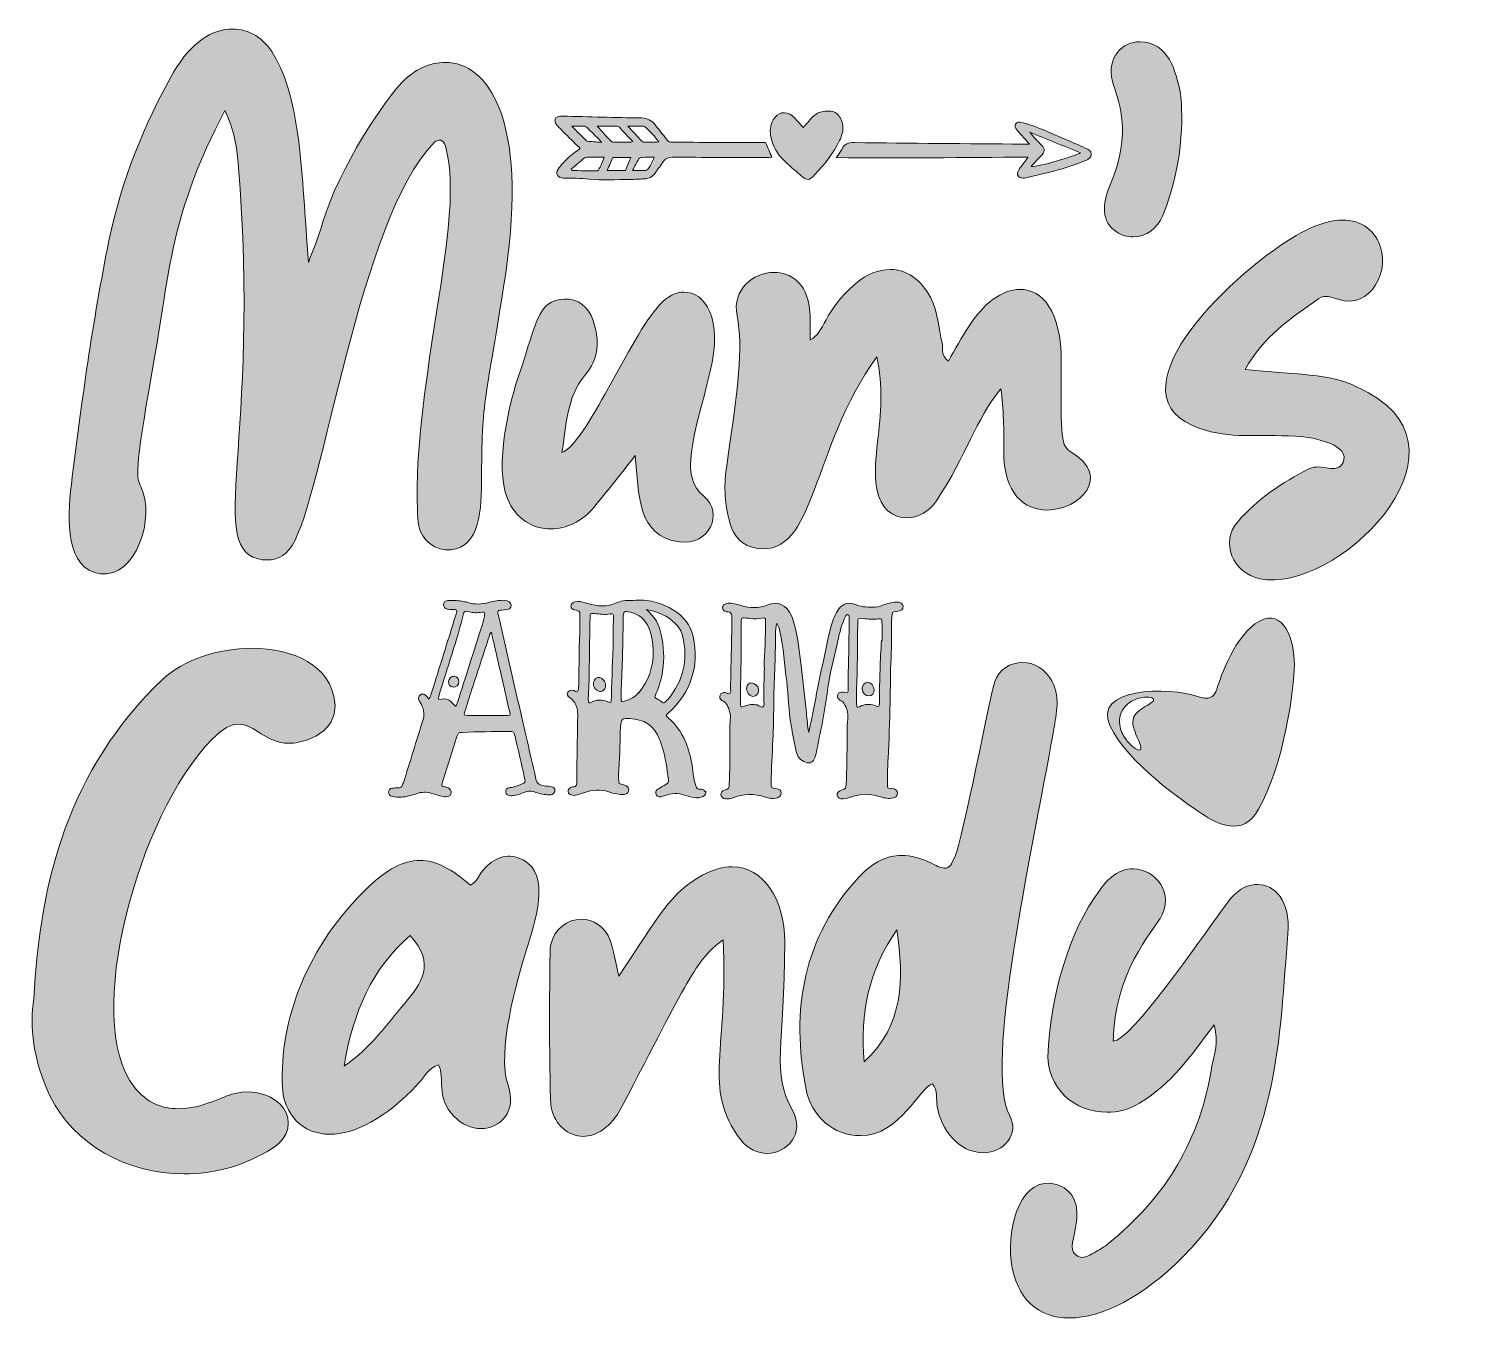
# Model space of a CAD drawing. Header units: inches. Extents: x 147 to 972, y -907 to -173.
import ezdxf

# ---------------------------------------------------------------- set-up
doc = ezdxf.new("R2010")
doc.units = ezdxf.units.IN
doc.header["$MEASUREMENT"] = 0
doc.layers.add('Layer 1', color=7, linetype='Continuous')

# ---------------------------------------------------------------- blocks, each defined once
blk = doc.blocks.new('block 4')
at = {"layer": 'Layer 1', "true_color": 0xffffff}
h = blk.add_hatch(color=7, dxfattribs=at)
h.dxf.hatch_style = 2
edge = h.paths.add_edge_path()
edge.add_spline(control_points=[(445.43, -605.22), (445.92, -606.02), (445.92, -606.82), (445.43, -607.62), (444.79, -608.74), (443.83, -609.22), (442.55, -609.06), (439.98, -608.9), (437.42, -608.58), (435.01, -607.62), (432.77, -606.66), (430.52, -606.66), (428.28, -607.62), (426.67, -608.26), (424.91, -608.9), (423.14, -609.22), (422.34, -609.38), (421.54, -609.54), (420.74, -609.54), (418.98, -609.54), (418.01, -608.74), (417.85, -607.46), (417.69, -606.18), (418.49, -605.05), (420.26, -604.89), (422.66, -604.57), (424.75, -603.77), (426.83, -602.97), (429.08, -602.01), (429.08, -601.85), (428.6, -599.44), (426.83, -591.58), (425.07, -583.73), (423.14, -575.87), (422.5, -572.98), (422.5, -572.98), (419.62, -572.98), (410.8, -573.14), (401.98, -572.98), (393.16, -573.46), (390.91, -573.62), (390.75, -573.78), (390.11, -575.87), (387.54, -583.89), (384.98, -591.91), (382.41, -599.92), (382.09, -600.73), (381.93, -601.53), (381.77, -602.33), (381.29, -603.93), (381.45, -604.09), (383.05, -604.41), (383.7, -604.57), (384.5, -604.73), (385.14, -605.05), (386.26, -605.54), (387.06, -606.5), (386.9, -607.78), (386.74, -609.06), (385.94, -609.87), (384.66, -610.03), (383.53, -610.19), (382.41, -610.03), (381.29, -609.7), (379.53, -609.22), (377.6, -608.9), (375.84, -608.26), (372.79, -607.14), (369.9, -607.3), (367.02, -608.42), (364.29, -609.38), (361.41, -610.03), (358.52, -610.35), (356.75, -610.51), (354.99, -610.19), (353.23, -609.87), (351.94, -609.7), (351.14, -608.58), (351.14, -607.46), (351.14, -606.34), (351.94, -605.37), (353.39, -605.22), (354.51, -605.05), (355.63, -605.05), (356.75, -605.05), (357.88, -605.05), (358.68, -604.57), (359, -603.45), (359.16, -603.13), (359.32, -602.81), (359.48, -602.49), (363.49, -590.46), (367.02, -578.27), (370.87, -566.25), (371.99, -562.56), (371.03, -559.51), (369.26, -556.46), (369.1, -556.14), (368.78, -555.82), (368.62, -555.5), (367.98, -554.22), (368.14, -553.1), (369.1, -552.3), (369.9, -551.49), (371.03, -551.49), (372.15, -552.3), (372.47, -552.62), (372.79, -552.94), (373.11, -553.26), (373.43, -553.58), (373.59, -554.06), (373.91, -554.54), (375.04, -553.42), (375.2, -552.46), (375.52, -551.49), (380.17, -536.58), (384.82, -521.67), (389.47, -506.75), (390.43, -503.71), (390.43, -503.71), (387.22, -503.54), (386.26, -503.54), (385.3, -503.54), (384.5, -503.39), (383.21, -503.07), (382.41, -501.94), (382.41, -500.82), (382.41, -499.7), (383.21, -498.73), (384.66, -498.57), (387.38, -498.41), (390.11, -498.41), (392.84, -498.89), (393.96, -499.06), (395.08, -499.22), (396.2, -499.54), (400.21, -500.98), (404.22, -500.66), (408.23, -499.54), (411.12, -498.73), (414, -498.25), (417.05, -498.41), (419.46, -498.57), (420.9, -499.54), (420.9, -501.14), (420.9, -502.9), (419.62, -503.87), (417.05, -503.87), (412.56, -503.87), (413.04, -504.19), (413.84, -507.71), (418.98, -530.16), (424.11, -552.62), (429.24, -575.07), (431.16, -583.41), (433.25, -591.74), (435.01, -600.08), (435.49, -602.33), (436.77, -603.29), (438.7, -603.61), (440.14, -603.93), (441.59, -604.09), (443.03, -604.25), (444.15, -604.41), (445.11, -604.73), (445.76, -605.7), (445.76, -605.7), (445.43, -605.22), (445.43, -605.22)], knot_values=[0, 0, 0, 0, 1, 1, 1, 2, 2, 2, 3, 3, 3, 4, 4, 4, 5, 5, 5, 6, 6, 6, 7, 7, 7, 8, 8, 8, 9, 9, 9, 10, 10, 10, 11, 11, 11, 12, 12, 12, 13, 13, 13, 14, 14, 14, 15, 15, 15, 16, 16, 16, 17, 17, 17, 18, 18, 18, 19, 19, 19, 20, 20, 20, 21, 21, 21, 22, 22, 22, 23, 23, 23, 24, 24, 24, 25, 25, 25, 26, 26, 26, 27, 27, 27, 28, 28, 28, 29, 29, 29, 30, 30, 30, 31, 31, 31, 32, 32, 32, 33, 33, 33, 34, 34, 34, 35, 35, 35, 36, 36, 36, 37, 37, 37, 38, 38, 38, 39, 39, 39, 40, 40, 40, 41, 41, 41, 42, 42, 42, 43, 43, 43, 44, 44, 44, 45, 45, 45, 46, 46, 46, 47, 47, 47, 48, 48, 48, 49, 49, 49, 50, 50, 50, 51, 51, 51, 52, 52, 52, 53, 53, 53, 54, 54, 54, 55, 55, 55, 56, 56, 56, 56], degree=3, periodic=1)
edge = h.paths.add_edge_path()
edge.add_spline(control_points=[(390.43, -556.46), (395.08, -541.87), (399.73, -527.28), (404.38, -512.69), (405.02, -510.76), (405.67, -508.84), (405.83, -506.75), (405.99, -505.15), (405.83, -504.83), (404.22, -505.15), (401.82, -505.63), (399.41, -505.47), (397.01, -504.83), (394.6, -504.19), (394.28, -504.35), (393.64, -506.75), (392.52, -510.92), (391.55, -515.09), (390.27, -519.26), (386.9, -530.01), (383.53, -540.75), (380.17, -551.49), (379.85, -552.46), (379.37, -553.42), (379.85, -554.86), (381.77, -554.38), (383.53, -554.22), (385.3, -555.02), (387.06, -555.82), (387.86, -557.59), (389.31, -558.55), (390.11, -557.91), (390.11, -557.11), (390.27, -556.46), (390.27, -556.46), (390.43, -556.46), (390.43, -556.46)], knot_values=[0, 0, 0, 0, 1, 1, 1, 2, 2, 2, 3, 3, 3, 4, 4, 4, 5, 5, 5, 6, 6, 6, 7, 7, 7, 8, 8, 8, 9, 9, 9, 10, 10, 10, 11, 11, 11, 12, 12, 12, 12], degree=3, periodic=1)
edge = h.paths.add_edge_path()
edge.add_spline(control_points=[(388.51, -541.71), (390.11, -541.71), (391.23, -542.99), (391.23, -544.6), (391.23, -546.36), (389.63, -547.96), (387.86, -547.81), (386.26, -547.64), (385.14, -546.2), (385.3, -544.6), (385.46, -542.83), (386.9, -541.39), (388.67, -541.55), (388.67, -541.55), (388.51, -541.71), (388.51, -541.71)], knot_values=[0, 0, 0, 0, 1, 1, 1, 2, 2, 2, 3, 3, 3, 4, 4, 4, 5, 5, 5, 5], degree=3, periodic=1)
edge = h.paths.add_edge_path()
edge.add_spline(control_points=[(418.65, -564), (420.42, -564), (420.58, -563.68), (420.26, -562.08), (420.1, -561.6), (419.94, -561.12), (419.78, -560.63), (417.21, -549.41), (414.64, -538.18), (412.08, -526.96), (411.28, -523.59), (410.48, -520.22), (409.67, -516.53), (408.71, -517.18), (408.71, -517.98), (408.55, -518.62), (405.18, -528.88), (401.82, -539.15), (398.45, -549.41), (397.17, -553.42), (395.88, -557.43), (394.6, -561.6), (393.96, -563.52), (394.12, -563.84), (396.04, -563.84), (403.58, -563.84), (411.12, -563.84), (418.65, -563.84), (418.65, -563.84), (418.65, -564), (418.65, -564)], knot_values=[0, 0, 0, 0, 1, 1, 1, 2, 2, 2, 3, 3, 3, 4, 4, 4, 5, 5, 5, 6, 6, 6, 7, 7, 7, 8, 8, 8, 9, 9, 9, 10, 10, 10, 10], degree=3, periodic=1)
h = blk.add_hatch(color=7, dxfattribs=at)
h.dxf.hatch_style = 2
edge = h.paths.add_edge_path()
edge.add_spline(control_points=[(531.55, -606.98), (531.87, -608.26), (531.23, -609.22), (530.11, -609.87), (528.5, -610.83), (526.74, -610.83), (524.97, -610.51), (523.21, -610.19), (521.29, -609.87), (519.52, -609.22), (515.83, -607.78), (512.15, -608.1), (508.46, -609.38), (507.66, -609.7), (506.85, -610.03), (506.05, -610.19), (504.61, -610.35), (503.49, -609.54), (503.17, -608.26), (502.84, -606.98), (503.49, -606.18), (504.61, -605.54), (506.05, -604.73), (507.49, -603.93), (508.94, -603.13), (510.06, -602.49), (510.54, -601.69), (510.38, -600.4), (509.42, -594.15), (508.78, -587.89), (506.85, -581.96), (506.05, -579.56), (505.25, -577.15), (504.13, -574.91), (500.44, -567.53), (493.06, -565.28), (485.69, -565.61), (484.4, -565.61), (483.6, -566.41), (483.44, -567.69), (483.28, -569.29), (482.96, -570.9), (482.96, -572.5), (482.96, -580.84), (482.48, -589.18), (482, -597.52), (482, -598.16), (482, -598.8), (482, -599.44), (482, -602.81), (482, -602.81), (485.37, -603.45), (486.81, -603.77), (487.77, -604.73), (487.77, -606.02), (487.77, -607.3), (486.97, -608.1), (485.85, -608.58), (484.88, -608.9), (483.92, -608.9), (482.96, -608.74), (480.71, -608.42), (478.47, -608.1), (476.38, -607.3), (471.57, -605.7), (466.92, -606.18), (462.27, -607.78), (460.99, -608.26), (459.71, -608.74), (458.42, -609.06), (457.3, -609.38), (456.18, -609.38), (455.06, -609.06), (454.09, -608.74), (453.45, -608.1), (453.29, -607.14), (453.13, -606.34), (453.61, -605.7), (454.26, -605.22), (454.9, -604.73), (455.7, -604.57), (456.5, -604.41), (457.78, -604.25), (458.26, -603.45), (458.26, -602.17), (458.26, -599.6), (458.26, -597.04), (458.26, -594.47), (458.42, -584.21), (458.58, -573.94), (458.75, -563.68), (458.75, -561.76), (458.58, -559.83), (457.78, -557.91), (456.98, -556.3), (456.18, -554.86), (454.42, -553.9), (452.81, -553.1), (452.49, -551.81), (453.13, -550.69), (453.77, -549.57), (454.9, -549.25), (456.66, -549.73), (456.98, -549.89), (457.3, -550.05), (457.62, -550.21), (458.42, -550.53), (458.91, -550.21), (459.07, -549.41), (459.23, -548.29), (459.39, -547.16), (459.39, -546.04), (459.39, -540.11), (459.55, -534.18), (459.55, -528.24), (459.55, -522.63), (460.03, -517.18), (460.03, -511.56), (460.03, -509.8), (460.03, -508.03), (460.03, -506.27), (460.03, -504.99), (459.55, -504.19), (458.1, -504.03), (455.7, -503.71), (454.9, -502.9), (454.9, -501.62), (454.9, -500.02), (456.34, -499.06), (458.75, -499.06), (460.67, -499.06), (462.59, -499.54), (464.52, -500.18), (469.97, -501.94), (475.42, -502.26), (480.88, -499.86), (483.28, -498.73), (486.01, -498.41), (488.73, -498.41), (492.74, -498.41), (496.75, -497.93), (500.76, -498.89), (507.82, -500.5), (514.07, -503.39), (519.04, -508.84), (521.77, -511.72), (523.53, -515.09), (524.33, -518.94), (527.86, -536.1), (523.37, -550.69), (510.22, -562.56), (508.78, -563.84), (508.78, -563.84), (510.22, -565.12), (515.35, -569.61), (518.88, -575.23), (521.13, -581.64), (522.89, -586.77), (524.01, -592.06), (524.49, -597.52), (524.65, -599.76), (525.3, -601.85), (525.94, -603.93), (526.26, -605.22), (526.9, -606.02), (528.34, -605.86), (528.66, -605.86), (528.98, -605.86), (529.3, -605.86), (530.43, -606.02), (531.23, -606.66), (531.55, -607.78), (531.55, -607.78), (531.55, -606.98), (531.55, -606.98)], knot_values=[0, 0, 0, 0, 1, 1, 1, 2, 2, 2, 3, 3, 3, 4, 4, 4, 5, 5, 5, 6, 6, 6, 7, 7, 7, 8, 8, 8, 9, 9, 9, 10, 10, 10, 11, 11, 11, 12, 12, 12, 13, 13, 13, 14, 14, 14, 15, 15, 15, 16, 16, 16, 17, 17, 17, 18, 18, 18, 19, 19, 19, 20, 20, 20, 21, 21, 21, 22, 22, 22, 23, 23, 23, 24, 24, 24, 25, 25, 25, 26, 26, 26, 27, 27, 27, 28, 28, 28, 29, 29, 29, 30, 30, 30, 31, 31, 31, 32, 32, 32, 33, 33, 33, 34, 34, 34, 35, 35, 35, 36, 36, 36, 37, 37, 37, 38, 38, 38, 39, 39, 39, 40, 40, 40, 41, 41, 41, 42, 42, 42, 43, 43, 43, 44, 44, 44, 45, 45, 45, 46, 46, 46, 47, 47, 47, 48, 48, 48, 49, 49, 49, 50, 50, 50, 51, 51, 51, 52, 52, 52, 53, 53, 53, 54, 54, 54, 55, 55, 55, 56, 56, 56, 57, 57, 57, 58, 58, 58, 58], degree=3, periodic=1)
edge = h.paths.add_edge_path()
edge.add_spline(control_points=[(479.11, -508.2), (479.11, -506.27), (478.79, -505.79), (477.03, -506.11), (474.14, -506.75), (471.25, -506.11), (468.37, -505.95), (465.8, -505.79), (465.8, -505.79), (465.8, -508.36), (465.64, -517.5), (465.48, -526.64), (465.32, -535.78), (465.16, -541.39), (465.32, -547), (464.84, -552.62), (464.68, -553.9), (464.68, -555.18), (465, -556.63), (465.32, -556.63), (465.48, -556.63), (465.64, -556.63), (469.17, -554.86), (472.7, -554.38), (476.38, -556.3), (477.51, -556.79), (477.83, -556.46), (477.83, -554.86), (477.99, -551.49), (477.99, -548.13), (478.15, -544.76), (478.47, -534.33), (479.11, -523.91), (478.95, -513.49), (478.95, -511.72), (479.11, -509.96), (479.11, -508.2)], knot_values=[0, 0, 0, 0, 1, 1, 1, 2, 2, 2, 3, 3, 3, 4, 4, 4, 5, 5, 5, 6, 6, 6, 7, 7, 7, 8, 8, 8, 9, 9, 9, 10, 10, 10, 11, 11, 11, 12, 12, 12, 12], degree=3, periodic=1)
edge = h.paths.add_edge_path()
edge.add_spline(control_points=[(469.17, -542.67), (470.61, -541.71), (472.22, -542.19), (473.66, -543.96), (474.3, -544.76), (474.62, -545.72), (474.62, -546.84), (474.62, -548.13), (474.14, -549.25), (472.86, -549.89), (471.73, -550.53), (470.61, -550.21), (469.65, -549.41), (469.17, -549.09), (468.69, -548.61), (468.37, -548.13), (467.24, -546.36), (467.73, -543.96), (469.33, -542.83), (469.33, -542.83), (469.17, -542.67), (469.17, -542.67)], knot_values=[0, 0, 0, 0, 1, 1, 1, 2, 2, 2, 3, 3, 3, 4, 4, 4, 5, 5, 5, 6, 6, 6, 7, 7, 7, 7], degree=3, periodic=1)
edge = h.paths.add_edge_path()
edge.add_spline(control_points=[(493.54, -551.01), (499.16, -544.28), (501.72, -536.26), (501.72, -527.44), (501.56, -522.79), (500.92, -518.3), (499.16, -513.97), (497.23, -509.16), (493.54, -506.43), (488.73, -505.15), (485.21, -504.19), (484.56, -504.67), (484.56, -508.2), (484.56, -521.02), (484.24, -533.85), (483.6, -546.68), (483.44, -549.25), (483.44, -551.81), (483.44, -554.38), (483.44, -555.98), (483.76, -556.3), (485.37, -555.82), (488.57, -554.86), (491.46, -553.26), (493.54, -550.69), (493.54, -550.69), (493.54, -551.01), (493.54, -551.01)], knot_values=[0, 0, 0, 0, 1, 1, 1, 2, 2, 2, 3, 3, 3, 4, 4, 4, 5, 5, 5, 6, 6, 6, 7, 7, 7, 8, 8, 8, 9, 9, 9, 9], degree=3, periodic=1)
edge = h.paths.add_edge_path()
edge.add_spline(control_points=[(506.53, -556.3), (507.33, -556.95), (507.98, -556.79), (508.62, -556.14), (509.1, -555.66), (509.58, -555.18), (510.06, -554.7), (518.88, -544.12), (521.77, -532.09), (518.4, -518.62), (517.76, -515.89), (516.31, -513.65), (514.23, -511.56), (509.9, -507.07), (504.29, -504.99), (497.87, -503.54), (503, -508.52), (504.93, -511.56), (506.21, -517.82), (507.66, -524.71), (508.14, -531.61), (507.01, -538.66), (506.21, -543.15), (505.09, -547.49), (503.17, -551.65), (502.36, -553.58), (502.36, -553.58), (504.13, -554.54), (505.09, -555.02), (505.89, -555.5), (506.53, -556.14), (506.53, -556.14), (506.53, -556.3), (506.53, -556.3)], knot_values=[0, 0, 0, 0, 1, 1, 1, 2, 2, 2, 3, 3, 3, 4, 4, 4, 5, 5, 5, 6, 6, 6, 7, 7, 7, 8, 8, 8, 9, 9, 9, 10, 10, 10, 11, 11, 11, 11], degree=3, periodic=1)
h = blk.add_hatch(color=7, dxfattribs=at)
h.dxf.hatch_style = 2
edge = h.paths.add_edge_path()
edge.add_spline(control_points=[(635.14, -589.66), (634.98, -594.15), (634.82, -598.64), (634.82, -603.13), (634.82, -605.22), (634.82, -605.22), (636.75, -605.37), (636.91, -605.37), (637.07, -605.37), (637.23, -605.37), (639.47, -605.54), (640.76, -606.66), (640.59, -608.26), (640.43, -609.87), (639.15, -610.83), (637.07, -610.99), (634.66, -611.15), (632.26, -610.67), (630.01, -609.87), (624.72, -608.1), (619.59, -608.42), (614.46, -610.19), (612.85, -610.67), (611.25, -611.15), (609.65, -611.31), (607.88, -611.47), (606.6, -610.67), (606.28, -609.22), (606.12, -607.94), (606.92, -606.98), (608.68, -606.34), (611.25, -605.54), (611.25, -605.54), (611.41, -602.81), (611.89, -591.58), (611.89, -580.36), (612.05, -569.13), (612.05, -567.85), (612.21, -566.57), (612.37, -565.28), (612.69, -562.24), (611.73, -559.51), (610.12, -556.95), (609.65, -555.98), (608.68, -555.66), (607.88, -555.18), (606.44, -554.22), (606.12, -553.1), (606.6, -551.97), (607.08, -550.85), (608.2, -550.37), (609.8, -550.69), (612.53, -551.17), (612.53, -551.17), (612.53, -548.45), (612.53, -535.46), (613.17, -522.47), (613.01, -509.48), (613.01, -508.52), (613.49, -506.91), (612.37, -506.59), (610.93, -506.27), (610.77, -508.03), (610.29, -509), (608.36, -513.65), (607.24, -518.46), (606.28, -523.27), (604.51, -531.93), (601.95, -540.43), (600.83, -549.25), (599.22, -561.44), (596.81, -573.46), (594.25, -585.49), (594.09, -586.29), (593.93, -587.09), (593.61, -587.89), (592.81, -590.46), (590.88, -591.42), (588.32, -590.46), (585.27, -589.5), (583.67, -587.25), (583.03, -584.37), (581.9, -579.4), (580.94, -574.43), (580.14, -569.45), (578.69, -561.12), (578.53, -552.78), (577.57, -544.44), (576.45, -534.98), (575.81, -525.35), (573.72, -516.05), (573.4, -514.45), (572.92, -512.85), (571.96, -511.4), (571.32, -513.49), (571.16, -515.57), (571.16, -517.66), (571.32, -531.13), (570.36, -544.6), (570.19, -558.07), (570.19, -564.64), (570.04, -571.22), (569.72, -577.79), (569.39, -585.97), (568.75, -594.15), (568.75, -602.33), (568.75, -605.05), (568.75, -605.05), (571.48, -605.37), (573.4, -605.7), (574.36, -606.5), (574.36, -607.94), (574.36, -609.38), (573.4, -610.51), (571.64, -610.83), (569.55, -611.31), (567.47, -610.99), (565.55, -610.35), (559.13, -608.1), (552.88, -608.26), (546.62, -610.83), (545.5, -611.31), (544.22, -611.47), (542.93, -611.31), (541.33, -611.15), (540.37, -610.35), (540.21, -609.06), (540.05, -607.62), (540.85, -606.82), (542.13, -606.34), (542.45, -606.18), (542.77, -606.02), (543.09, -606.02), (544.54, -605.86), (544.86, -604.89), (544.86, -603.61), (545.02, -600.24), (545.18, -596.88), (545.18, -593.51), (545.34, -585.65), (545.34, -577.79), (545.34, -569.94), (545.34, -568.65), (545.34, -567.37), (545.5, -566.09), (545.82, -563.2), (545.02, -560.63), (543.74, -558.07), (543.26, -557.11), (542.61, -556.3), (541.65, -555.82), (541.33, -555.66), (541.01, -555.5), (540.69, -555.34), (539.57, -554.54), (539.25, -553.42), (539.73, -552.3), (540.21, -551.17), (541.33, -550.69), (542.61, -550.85), (543.58, -551.01), (544.54, -552.13), (545.34, -551.33), (546.14, -550.53), (545.66, -549.25), (545.66, -548.13), (545.82, -535.3), (546.46, -522.47), (546.3, -509.64), (546.3, -508.84), (546.3, -508.03), (546.3, -507.23), (546.3, -505.95), (545.82, -504.99), (544.38, -504.99), (544.06, -504.99), (543.74, -504.99), (543.42, -504.99), (541.97, -504.67), (541.17, -503.71), (541.17, -502.58), (541.17, -501.14), (542.13, -500.5), (543.42, -500.18), (544.54, -499.86), (545.66, -499.86), (546.78, -500.18), (548.39, -500.5), (549.99, -500.82), (551.59, -501.3), (556.73, -502.9), (561.7, -503.07), (566.83, -500.98), (572.6, -498.57), (577.41, -500.98), (580.3, -507.23), (581.1, -509), (581.58, -510.76), (582.06, -512.53), (583.99, -520.06), (584.95, -527.76), (585.75, -535.46), (586.71, -544.44), (587.84, -553.42), (588.8, -562.4), (589.12, -566.09), (589.44, -569.77), (590.08, -573.46), (590.88, -569.77), (591.84, -566.09), (592.49, -562.4), (595.21, -547.49), (598.42, -532.73), (601.63, -517.98), (602.27, -514.93), (603.07, -511.88), (604.19, -509), (604.83, -507.23), (605.64, -505.63), (606.6, -504.19), (608.52, -501.14), (611.57, -498.89), (616.22, -500.66), (619.43, -501.94), (622.79, -502.42), (626.32, -502.26), (628.41, -502.26), (630.33, -501.94), (632.26, -501.14), (634.66, -500.18), (637.23, -499.54), (639.79, -499.38), (642.2, -499.22), (643.64, -500.18), (643.8, -501.78), (643.96, -503.39), (642.68, -504.35), (640.11, -504.67), (637.39, -504.99), (637.55, -504.99), (637.39, -507.88), (636.91, -515.57), (637.39, -523.43), (636.91, -531.13), (636.42, -539.63), (636.59, -548.13), (636.42, -556.63), (636.1, -567.21), (635.78, -577.79), (635.3, -588.38), (635.3, -588.38), (635.14, -589.66), (635.14, -589.66)], knot_values=[0, 0, 0, 0, 1, 1, 1, 2, 2, 2, 3, 3, 3, 4, 4, 4, 5, 5, 5, 6, 6, 6, 7, 7, 7, 8, 8, 8, 9, 9, 9, 10, 10, 10, 11, 11, 11, 12, 12, 12, 13, 13, 13, 14, 14, 14, 15, 15, 15, 16, 16, 16, 17, 17, 17, 18, 18, 18, 19, 19, 19, 20, 20, 20, 21, 21, 21, 22, 22, 22, 23, 23, 23, 24, 24, 24, 25, 25, 25, 26, 26, 26, 27, 27, 27, 28, 28, 28, 29, 29, 29, 30, 30, 30, 31, 31, 31, 32, 32, 32, 33, 33, 33, 34, 34, 34, 35, 35, 35, 36, 36, 36, 37, 37, 37, 38, 38, 38, 39, 39, 39, 40, 40, 40, 41, 41, 41, 42, 42, 42, 43, 43, 43, 44, 44, 44, 45, 45, 45, 46, 46, 46, 47, 47, 47, 48, 48, 48, 49, 49, 49, 50, 50, 50, 51, 51, 51, 52, 52, 52, 53, 53, 53, 54, 54, 54, 55, 55, 55, 56, 56, 56, 57, 57, 57, 58, 58, 58, 59, 59, 59, 60, 60, 60, 61, 61, 61, 62, 62, 62, 63, 63, 63, 64, 64, 64, 65, 65, 65, 66, 66, 66, 67, 67, 67, 68, 68, 68, 69, 69, 69, 70, 70, 70, 71, 71, 71, 72, 72, 72, 73, 73, 73, 74, 74, 74, 75, 75, 75, 76, 76, 76, 77, 77, 77, 78, 78, 78, 79, 79, 79, 80, 80, 80, 81, 81, 81, 82, 82, 82, 83, 83, 83, 84, 84, 84, 84], degree=3, periodic=1)
edge = h.paths.add_edge_path()
edge.add_spline(control_points=[(564.74, -536.74), (565.06, -527.92), (565.55, -519.1), (565.55, -510.28), (565.55, -508.36), (565.38, -508.2), (563.46, -508.52), (561.38, -508.84), (559.29, -509), (557.21, -508.68), (555.92, -508.52), (554.64, -508.52), (553.36, -508.36), (552.24, -508.2), (551.75, -508.68), (551.75, -509.8), (551.75, -510.12), (551.75, -510.44), (551.75, -510.76), (551.75, -523.27), (551.75, -535.78), (551.27, -547.64), (551.27, -551.17), (551.27, -554.06), (551.27, -556.95), (551.27, -559.19), (551.43, -559.35), (553.52, -558.55), (555.92, -557.59), (558.33, -557.43), (560.89, -557.91), (562.02, -558.23), (563.14, -559.67), (564.1, -558.87), (565.06, -558.07), (564.58, -556.63), (564.58, -555.5), (564.74, -549.25), (564.58, -542.99), (564.9, -536.9), (564.9, -536.9), (564.74, -536.74), (564.74, -536.74)], knot_values=[0, 0, 0, 0, 1, 1, 1, 2, 2, 2, 3, 3, 3, 4, 4, 4, 5, 5, 5, 6, 6, 6, 7, 7, 7, 8, 8, 8, 9, 9, 9, 10, 10, 10, 11, 11, 11, 12, 12, 12, 13, 13, 13, 14, 14, 14, 14], degree=3, periodic=1)
edge = h.paths.add_edge_path()
edge.add_spline(control_points=[(560.25, -546.52), (561.7, -547.96), (562.02, -549.89), (561.22, -551.33), (560.41, -552.62), (559.13, -553.26), (557.85, -552.94), (556.08, -552.46), (554.8, -550.69), (554.8, -548.77), (554.8, -547.32), (555.28, -546.2), (556.56, -545.56), (557.85, -544.92), (558.81, -545.56), (559.77, -546.36), (559.77, -546.36), (560.25, -546.52), (560.25, -546.52)], knot_values=[0, 0, 0, 0, 1, 1, 1, 2, 2, 2, 3, 3, 3, 4, 4, 4, 5, 5, 5, 6, 6, 6, 6], degree=3, periodic=1)
edge = h.paths.add_edge_path()
edge.add_spline(control_points=[(631.77, -521.83), (631.93, -518.14), (631.77, -514.45), (631.77, -510.76), (631.77, -508.84), (631.61, -508.84), (629.69, -509), (626.8, -509.16), (623.92, -509.16), (621.03, -508.68), (618.3, -508.2), (617.98, -508.36), (617.98, -511.08), (617.82, -523.59), (617.82, -536.1), (617.34, -547.96), (617.34, -551.65), (617.34, -554.54), (617.34, -557.43), (617.34, -559.35), (617.5, -559.51), (619.27, -558.71), (621.99, -557.43), (624.72, -557.11), (627.6, -558.23), (630.17, -559.19), (630.33, -559.03), (630.33, -556.14), (630.33, -555.82), (630.33, -555.5), (630.33, -555.18), (630.33, -543.8), (630.81, -532.41), (631.45, -521.02), (631.45, -521.02), (631.77, -521.83), (631.77, -521.83)], knot_values=[0, 0, 0, 0, 1, 1, 1, 2, 2, 2, 3, 3, 3, 4, 4, 4, 5, 5, 5, 6, 6, 6, 7, 7, 7, 8, 8, 8, 9, 9, 9, 10, 10, 10, 11, 11, 11, 12, 12, 12, 12], degree=3, periodic=1)
edge = h.paths.add_edge_path()
edge.add_spline(control_points=[(623.6, -544.92), (625.36, -544.92), (627.28, -547.16), (627.28, -549.25), (627.28, -551.33), (626.16, -552.78), (624.4, -552.78), (622.31, -552.78), (620.55, -551.01), (620.55, -548.77), (620.55, -546.68), (621.83, -545.08), (623.6, -545.08), (623.6, -545.08), (623.6, -544.92), (623.6, -544.92)], knot_values=[0, 0, 0, 0, 1, 1, 1, 2, 2, 2, 3, 3, 3, 4, 4, 4, 5, 5, 5, 5], degree=3, periodic=1)
at = {"layer": 'Layer 1', "lineweight": 0}
for points, knots in [([(445.43, -605.22), (445.92, -606.02), (445.92, -606.82), (445.43, -607.62), (444.79, -608.74), (443.83, -609.22), (442.55, -609.06), (439.98, -608.9), (437.42, -608.58), (435.01, -607.62), (432.77, -606.66), (430.52, -606.66), (428.28, -607.62), (426.67, -608.26), (424.91, -608.9), (423.14, -609.22), (422.34, -609.38), (421.54, -609.54), (420.74, -609.54), (418.98, -609.54), (418.01, -608.74), (417.85, -607.46), (417.69, -606.18), (418.49, -605.05), (420.26, -604.89), (422.66, -604.57), (424.75, -603.77), (426.83, -602.97), (429.08, -602.01), (429.08, -601.85), (428.6, -599.44), (426.83, -591.58), (425.07, -583.73), (423.14, -575.87), (422.5, -572.98), (422.5, -572.98), (419.62, -572.98), (410.8, -573.14), (401.98, -572.98), (393.16, -573.46), (390.91, -573.62), (390.75, -573.78), (390.11, -575.87), (387.54, -583.89), (384.98, -591.91), (382.41, -599.92), (382.09, -600.73), (381.93, -601.53), (381.77, -602.33), (381.29, -603.93), (381.45, -604.09), (383.05, -604.41), (383.7, -604.57), (384.5, -604.73), (385.14, -605.05), (386.26, -605.54), (387.06, -606.5), (386.9, -607.78), (386.74, -609.06), (385.94, -609.87), (384.66, -610.03), (383.53, -610.19), (382.41, -610.03), (381.29, -609.7), (379.53, -609.22), (377.6, -608.9), (375.84, -608.26), (372.79, -607.14), (369.9, -607.3), (367.02, -608.42), (364.29, -609.38), (361.41, -610.03), (358.52, -610.35), (356.75, -610.51), (354.99, -610.19), (353.23, -609.87), (351.94, -609.7), (351.14, -608.58), (351.14, -607.46), (351.14, -606.34), (351.94, -605.37), (353.39, -605.22), (354.51, -605.05), (355.63, -605.05), (356.75, -605.05), (357.88, -605.05), (358.68, -604.57), (359, -603.45), (359.16, -603.13), (359.32, -602.81), (359.48, -602.49), (363.49, -590.46), (367.02, -578.27), (370.87, -566.25), (371.99, -562.56), (371.03, -559.51), (369.26, -556.46), (369.1, -556.14), (368.78, -555.82), (368.62, -555.5), (367.98, -554.22), (368.14, -553.1), (369.1, -552.3), (369.9, -551.49), (371.03, -551.49), (372.15, -552.3), (372.47, -552.62), (372.79, -552.94), (373.11, -553.26), (373.43, -553.58), (373.59, -554.06), (373.91, -554.54), (375.04, -553.42), (375.2, -552.46), (375.52, -551.49), (380.17, -536.58), (384.82, -521.67), (389.47, -506.75), (390.43, -503.71), (390.43, -503.71), (387.22, -503.54), (386.26, -503.54), (385.3, -503.54), (384.5, -503.39), (383.21, -503.07), (382.41, -501.94), (382.41, -500.82), (382.41, -499.7), (383.21, -498.73), (384.66, -498.57), (387.38, -498.41), (390.11, -498.41), (392.84, -498.89), (393.96, -499.06), (395.08, -499.22), (396.2, -499.54), (400.21, -500.98), (404.22, -500.66), (408.23, -499.54), (411.12, -498.73), (414, -498.25), (417.05, -498.41), (419.46, -498.57), (420.9, -499.54), (420.9, -501.14), (420.9, -502.9), (419.62, -503.87), (417.05, -503.87), (412.56, -503.87), (413.04, -504.19), (413.84, -507.71), (418.98, -530.16), (424.11, -552.62), (429.24, -575.07), (431.16, -583.41), (433.25, -591.74), (435.01, -600.08), (435.49, -602.33), (436.77, -603.29), (438.7, -603.61), (440.14, -603.93), (441.59, -604.09), (443.03, -604.25), (444.15, -604.41), (445.11, -604.73), (445.76, -605.7), (445.76, -605.7), (445.43, -605.22), (445.43, -605.22)], [0, 0, 0, 0, 1, 1, 1, 2, 2, 2, 3, 3, 3, 4, 4, 4, 5, 5, 5, 6, 6, 6, 7, 7, 7, 8, 8, 8, 9, 9, 9, 10, 10, 10, 11, 11, 11, 12, 12, 12, 13, 13, 13, 14, 14, 14, 15, 15, 15, 16, 16, 16, 17, 17, 17, 18, 18, 18, 19, 19, 19, 20, 20, 20, 21, 21, 21, 22, 22, 22, 23, 23, 23, 24, 24, 24, 25, 25, 25, 26, 26, 26, 27, 27, 27, 28, 28, 28, 29, 29, 29, 30, 30, 30, 31, 31, 31, 32, 32, 32, 33, 33, 33, 34, 34, 34, 35, 35, 35, 36, 36, 36, 37, 37, 37, 38, 38, 38, 39, 39, 39, 40, 40, 40, 41, 41, 41, 42, 42, 42, 43, 43, 43, 44, 44, 44, 45, 45, 45, 46, 46, 46, 47, 47, 47, 48, 48, 48, 49, 49, 49, 50, 50, 50, 51, 51, 51, 52, 52, 52, 53, 53, 53, 54, 54, 54, 55, 55, 55, 56, 56, 56, 56]), ([(531.55, -606.98), (531.87, -608.26), (531.23, -609.22), (530.11, -609.87), (528.5, -610.83), (526.74, -610.83), (524.97, -610.51), (523.21, -610.19), (521.29, -609.87), (519.52, -609.22), (515.83, -607.78), (512.15, -608.1), (508.46, -609.38), (507.66, -609.7), (506.85, -610.03), (506.05, -610.19), (504.61, -610.35), (503.49, -609.54), (503.17, -608.26), (502.84, -606.98), (503.49, -606.18), (504.61, -605.54), (506.05, -604.73), (507.49, -603.93), (508.94, -603.13), (510.06, -602.49), (510.54, -601.69), (510.38, -600.4), (509.42, -594.15), (508.78, -587.89), (506.85, -581.96), (506.05, -579.56), (505.25, -577.15), (504.13, -574.91), (500.44, -567.53), (493.06, -565.28), (485.69, -565.61), (484.4, -565.61), (483.6, -566.41), (483.44, -567.69), (483.28, -569.29), (482.96, -570.9), (482.96, -572.5), (482.96, -580.84), (482.48, -589.18), (482, -597.52), (482, -598.16), (482, -598.8), (482, -599.44), (482, -602.81), (482, -602.81), (485.37, -603.45), (486.81, -603.77), (487.77, -604.73), (487.77, -606.02), (487.77, -607.3), (486.97, -608.1), (485.85, -608.58), (484.88, -608.9), (483.92, -608.9), (482.96, -608.74), (480.71, -608.42), (478.47, -608.1), (476.38, -607.3), (471.57, -605.7), (466.92, -606.18), (462.27, -607.78), (460.99, -608.26), (459.71, -608.74), (458.42, -609.06), (457.3, -609.38), (456.18, -609.38), (455.06, -609.06), (454.09, -608.74), (453.45, -608.1), (453.29, -607.14), (453.13, -606.34), (453.61, -605.7), (454.26, -605.22), (454.9, -604.73), (455.7, -604.57), (456.5, -604.41), (457.78, -604.25), (458.26, -603.45), (458.26, -602.17), (458.26, -599.6), (458.26, -597.04), (458.26, -594.47), (458.42, -584.21), (458.58, -573.94), (458.75, -563.68), (458.75, -561.76), (458.58, -559.83), (457.78, -557.91), (456.98, -556.3), (456.18, -554.86), (454.42, -553.9), (452.81, -553.1), (452.49, -551.81), (453.13, -550.69), (453.77, -549.57), (454.9, -549.25), (456.66, -549.73), (456.98, -549.89), (457.3, -550.05), (457.62, -550.21), (458.42, -550.53), (458.91, -550.21), (459.07, -549.41), (459.23, -548.29), (459.39, -547.16), (459.39, -546.04), (459.39, -540.11), (459.55, -534.18), (459.55, -528.24), (459.55, -522.63), (460.03, -517.18), (460.03, -511.56), (460.03, -509.8), (460.03, -508.03), (460.03, -506.27), (460.03, -504.99), (459.55, -504.19), (458.1, -504.03), (455.7, -503.71), (454.9, -502.9), (454.9, -501.62), (454.9, -500.02), (456.34, -499.06), (458.75, -499.06), (460.67, -499.06), (462.59, -499.54), (464.52, -500.18), (469.97, -501.94), (475.42, -502.26), (480.88, -499.86), (483.28, -498.73), (486.01, -498.41), (488.73, -498.41), (492.74, -498.41), (496.75, -497.93), (500.76, -498.89), (507.82, -500.5), (514.07, -503.39), (519.04, -508.84), (521.77, -511.72), (523.53, -515.09), (524.33, -518.94), (527.86, -536.1), (523.37, -550.69), (510.22, -562.56), (508.78, -563.84), (508.78, -563.84), (510.22, -565.12), (515.35, -569.61), (518.88, -575.23), (521.13, -581.64), (522.89, -586.77), (524.01, -592.06), (524.49, -597.52), (524.65, -599.76), (525.3, -601.85), (525.94, -603.93), (526.26, -605.22), (526.9, -606.02), (528.34, -605.86), (528.66, -605.86), (528.98, -605.86), (529.3, -605.86), (530.43, -606.02), (531.23, -606.66), (531.55, -607.78), (531.55, -607.78), (531.55, -606.98), (531.55, -606.98)], [0, 0, 0, 0, 1, 1, 1, 2, 2, 2, 3, 3, 3, 4, 4, 4, 5, 5, 5, 6, 6, 6, 7, 7, 7, 8, 8, 8, 9, 9, 9, 10, 10, 10, 11, 11, 11, 12, 12, 12, 13, 13, 13, 14, 14, 14, 15, 15, 15, 16, 16, 16, 17, 17, 17, 18, 18, 18, 19, 19, 19, 20, 20, 20, 21, 21, 21, 22, 22, 22, 23, 23, 23, 24, 24, 24, 25, 25, 25, 26, 26, 26, 27, 27, 27, 28, 28, 28, 29, 29, 29, 30, 30, 30, 31, 31, 31, 32, 32, 32, 33, 33, 33, 34, 34, 34, 35, 35, 35, 36, 36, 36, 37, 37, 37, 38, 38, 38, 39, 39, 39, 40, 40, 40, 41, 41, 41, 42, 42, 42, 43, 43, 43, 44, 44, 44, 45, 45, 45, 46, 46, 46, 47, 47, 47, 48, 48, 48, 49, 49, 49, 50, 50, 50, 51, 51, 51, 52, 52, 52, 53, 53, 53, 54, 54, 54, 55, 55, 55, 56, 56, 56, 57, 57, 57, 58, 58, 58, 58]), ([(635.14, -589.66), (634.98, -594.15), (634.82, -598.64), (634.82, -603.13), (634.82, -605.22), (634.82, -605.22), (636.75, -605.37), (636.91, -605.37), (637.07, -605.37), (637.23, -605.37), (639.47, -605.54), (640.76, -606.66), (640.59, -608.26), (640.43, -609.87), (639.15, -610.83), (637.07, -610.99), (634.66, -611.15), (632.26, -610.67), (630.01, -609.87), (624.72, -608.1), (619.59, -608.42), (614.46, -610.19), (612.85, -610.67), (611.25, -611.15), (609.65, -611.31), (607.88, -611.47), (606.6, -610.67), (606.28, -609.22), (606.12, -607.94), (606.92, -606.98), (608.68, -606.34), (611.25, -605.54), (611.25, -605.54), (611.41, -602.81), (611.89, -591.58), (611.89, -580.36), (612.05, -569.13), (612.05, -567.85), (612.21, -566.57), (612.37, -565.28), (612.69, -562.24), (611.73, -559.51), (610.12, -556.95), (609.65, -555.98), (608.68, -555.66), (607.88, -555.18), (606.44, -554.22), (606.12, -553.1), (606.6, -551.97), (607.08, -550.85), (608.2, -550.37), (609.8, -550.69), (612.53, -551.17), (612.53, -551.17), (612.53, -548.45), (612.53, -535.46), (613.17, -522.47), (613.01, -509.48), (613.01, -508.52), (613.49, -506.91), (612.37, -506.59), (610.93, -506.27), (610.77, -508.03), (610.29, -509), (608.36, -513.65), (607.24, -518.46), (606.28, -523.27), (604.51, -531.93), (601.95, -540.43), (600.83, -549.25), (599.22, -561.44), (596.81, -573.46), (594.25, -585.49), (594.09, -586.29), (593.93, -587.09), (593.61, -587.89), (592.81, -590.46), (590.88, -591.42), (588.32, -590.46), (585.27, -589.5), (583.67, -587.25), (583.03, -584.37), (581.9, -579.4), (580.94, -574.43), (580.14, -569.45), (578.69, -561.12), (578.53, -552.78), (577.57, -544.44), (576.45, -534.98), (575.81, -525.35), (573.72, -516.05), (573.4, -514.45), (572.92, -512.85), (571.96, -511.4), (571.32, -513.49), (571.16, -515.57), (571.16, -517.66), (571.32, -531.13), (570.36, -544.6), (570.19, -558.07), (570.19, -564.64), (570.04, -571.22), (569.72, -577.79), (569.39, -585.97), (568.75, -594.15), (568.75, -602.33), (568.75, -605.05), (568.75, -605.05), (571.48, -605.37), (573.4, -605.7), (574.36, -606.5), (574.36, -607.94), (574.36, -609.38), (573.4, -610.51), (571.64, -610.83), (569.55, -611.31), (567.47, -610.99), (565.55, -610.35), (559.13, -608.1), (552.88, -608.26), (546.62, -610.83), (545.5, -611.31), (544.22, -611.47), (542.93, -611.31), (541.33, -611.15), (540.37, -610.35), (540.21, -609.06), (540.05, -607.62), (540.85, -606.82), (542.13, -606.34), (542.45, -606.18), (542.77, -606.02), (543.09, -606.02), (544.54, -605.86), (544.86, -604.89), (544.86, -603.61), (545.02, -600.24), (545.18, -596.88), (545.18, -593.51), (545.34, -585.65), (545.34, -577.79), (545.34, -569.94), (545.34, -568.65), (545.34, -567.37), (545.5, -566.09), (545.82, -563.2), (545.02, -560.63), (543.74, -558.07), (543.26, -557.11), (542.61, -556.3), (541.65, -555.82), (541.33, -555.66), (541.01, -555.5), (540.69, -555.34), (539.57, -554.54), (539.25, -553.42), (539.73, -552.3), (540.21, -551.17), (541.33, -550.69), (542.61, -550.85), (543.58, -551.01), (544.54, -552.13), (545.34, -551.33), (546.14, -550.53), (545.66, -549.25), (545.66, -548.13), (545.82, -535.3), (546.46, -522.47), (546.3, -509.64), (546.3, -508.84), (546.3, -508.03), (546.3, -507.23), (546.3, -505.95), (545.82, -504.99), (544.38, -504.99), (544.06, -504.99), (543.74, -504.99), (543.42, -504.99), (541.97, -504.67), (541.17, -503.71), (541.17, -502.58), (541.17, -501.14), (542.13, -500.5), (543.42, -500.18), (544.54, -499.86), (545.66, -499.86), (546.78, -500.18), (548.39, -500.5), (549.99, -500.82), (551.59, -501.3), (556.73, -502.9), (561.7, -503.07), (566.83, -500.98), (572.6, -498.57), (577.41, -500.98), (580.3, -507.23), (581.1, -509), (581.58, -510.76), (582.06, -512.53), (583.99, -520.06), (584.95, -527.76), (585.75, -535.46), (586.71, -544.44), (587.84, -553.42), (588.8, -562.4), (589.12, -566.09), (589.44, -569.77), (590.08, -573.46), (590.88, -569.77), (591.84, -566.09), (592.49, -562.4), (595.21, -547.49), (598.42, -532.73), (601.63, -517.98), (602.27, -514.93), (603.07, -511.88), (604.19, -509), (604.83, -507.23), (605.64, -505.63), (606.6, -504.19), (608.52, -501.14), (611.57, -498.89), (616.22, -500.66), (619.43, -501.94), (622.79, -502.42), (626.32, -502.26), (628.41, -502.26), (630.33, -501.94), (632.26, -501.14), (634.66, -500.18), (637.23, -499.54), (639.79, -499.38), (642.2, -499.22), (643.64, -500.18), (643.8, -501.78), (643.96, -503.39), (642.68, -504.35), (640.11, -504.67), (637.39, -504.99), (637.55, -504.99), (637.39, -507.88), (636.91, -515.57), (637.39, -523.43), (636.91, -531.13), (636.42, -539.63), (636.59, -548.13), (636.42, -556.63), (636.1, -567.21), (635.78, -577.79), (635.3, -588.38), (635.3, -588.38), (635.14, -589.66), (635.14, -589.66)], [0, 0, 0, 0, 1, 1, 1, 2, 2, 2, 3, 3, 3, 4, 4, 4, 5, 5, 5, 6, 6, 6, 7, 7, 7, 8, 8, 8, 9, 9, 9, 10, 10, 10, 11, 11, 11, 12, 12, 12, 13, 13, 13, 14, 14, 14, 15, 15, 15, 16, 16, 16, 17, 17, 17, 18, 18, 18, 19, 19, 19, 20, 20, 20, 21, 21, 21, 22, 22, 22, 23, 23, 23, 24, 24, 24, 25, 25, 25, 26, 26, 26, 27, 27, 27, 28, 28, 28, 29, 29, 29, 30, 30, 30, 31, 31, 31, 32, 32, 32, 33, 33, 33, 34, 34, 34, 35, 35, 35, 36, 36, 36, 37, 37, 37, 38, 38, 38, 39, 39, 39, 40, 40, 40, 41, 41, 41, 42, 42, 42, 43, 43, 43, 44, 44, 44, 45, 45, 45, 46, 46, 46, 47, 47, 47, 48, 48, 48, 49, 49, 49, 50, 50, 50, 51, 51, 51, 52, 52, 52, 53, 53, 53, 54, 54, 54, 55, 55, 55, 56, 56, 56, 57, 57, 57, 58, 58, 58, 59, 59, 59, 60, 60, 60, 61, 61, 61, 62, 62, 62, 63, 63, 63, 64, 64, 64, 65, 65, 65, 66, 66, 66, 67, 67, 67, 68, 68, 68, 69, 69, 69, 70, 70, 70, 71, 71, 71, 72, 72, 72, 73, 73, 73, 74, 74, 74, 75, 75, 75, 76, 76, 76, 77, 77, 77, 78, 78, 78, 79, 79, 79, 80, 80, 80, 81, 81, 81, 82, 82, 82, 83, 83, 83, 84, 84, 84, 84]), ([(390.43, -556.46), (395.08, -541.87), (399.73, -527.28), (404.38, -512.69), (405.02, -510.76), (405.67, -508.84), (405.83, -506.75), (405.99, -505.15), (405.83, -504.83), (404.22, -505.15), (401.82, -505.63), (399.41, -505.47), (397.01, -504.83), (394.6, -504.19), (394.28, -504.35), (393.64, -506.75), (392.52, -510.92), (391.55, -515.09), (390.27, -519.26), (386.9, -530.01), (383.53, -540.75), (380.17, -551.49), (379.85, -552.46), (379.37, -553.42), (379.85, -554.86), (381.77, -554.38), (383.53, -554.22), (385.3, -555.02), (387.06, -555.82), (387.86, -557.59), (389.31, -558.55), (390.11, -557.91), (390.11, -557.11), (390.27, -556.46), (390.27, -556.46), (390.43, -556.46), (390.43, -556.46)], [0, 0, 0, 0, 1, 1, 1, 2, 2, 2, 3, 3, 3, 4, 4, 4, 5, 5, 5, 6, 6, 6, 7, 7, 7, 8, 8, 8, 9, 9, 9, 10, 10, 10, 11, 11, 11, 12, 12, 12, 12]), ([(479.11, -508.2), (479.11, -506.27), (478.79, -505.79), (477.03, -506.11), (474.14, -506.75), (471.25, -506.11), (468.37, -505.95), (465.8, -505.79), (465.8, -505.79), (465.8, -508.36), (465.64, -517.5), (465.48, -526.64), (465.32, -535.78), (465.16, -541.39), (465.32, -547), (464.84, -552.62), (464.68, -553.9), (464.68, -555.18), (465, -556.63), (465.32, -556.63), (465.48, -556.63), (465.64, -556.63), (469.17, -554.86), (472.7, -554.38), (476.38, -556.3), (477.51, -556.79), (477.83, -556.46), (477.83, -554.86), (477.99, -551.49), (477.99, -548.13), (478.15, -544.76), (478.47, -534.33), (479.11, -523.91), (478.95, -513.49), (478.95, -511.72), (479.11, -509.96), (479.11, -508.2)], [0, 0, 0, 0, 1, 1, 1, 2, 2, 2, 3, 3, 3, 4, 4, 4, 5, 5, 5, 6, 6, 6, 7, 7, 7, 8, 8, 8, 9, 9, 9, 10, 10, 10, 11, 11, 11, 12, 12, 12, 12]), ([(493.54, -551.01), (499.16, -544.28), (501.72, -536.26), (501.72, -527.44), (501.56, -522.79), (500.92, -518.3), (499.16, -513.97), (497.23, -509.16), (493.54, -506.43), (488.73, -505.15), (485.21, -504.19), (484.56, -504.67), (484.56, -508.2), (484.56, -521.02), (484.24, -533.85), (483.6, -546.68), (483.44, -549.25), (483.44, -551.81), (483.44, -554.38), (483.44, -555.98), (483.76, -556.3), (485.37, -555.82), (488.57, -554.86), (491.46, -553.26), (493.54, -550.69), (493.54, -550.69), (493.54, -551.01), (493.54, -551.01)], [0, 0, 0, 0, 1, 1, 1, 2, 2, 2, 3, 3, 3, 4, 4, 4, 5, 5, 5, 6, 6, 6, 7, 7, 7, 8, 8, 8, 9, 9, 9, 9]), ([(506.53, -556.3), (507.33, -556.95), (507.98, -556.79), (508.62, -556.14), (509.1, -555.66), (509.58, -555.18), (510.06, -554.7), (518.88, -544.12), (521.77, -532.09), (518.4, -518.62), (517.76, -515.89), (516.31, -513.65), (514.23, -511.56), (509.9, -507.07), (504.29, -504.99), (497.87, -503.54), (503, -508.52), (504.93, -511.56), (506.21, -517.82), (507.66, -524.71), (508.14, -531.61), (507.01, -538.66), (506.21, -543.15), (505.09, -547.49), (503.17, -551.65), (502.36, -553.58), (502.36, -553.58), (504.13, -554.54), (505.09, -555.02), (505.89, -555.5), (506.53, -556.14), (506.53, -556.14), (506.53, -556.3), (506.53, -556.3)], [0, 0, 0, 0, 1, 1, 1, 2, 2, 2, 3, 3, 3, 4, 4, 4, 5, 5, 5, 6, 6, 6, 7, 7, 7, 8, 8, 8, 9, 9, 9, 10, 10, 10, 11, 11, 11, 11]), ([(564.74, -536.74), (565.06, -527.92), (565.55, -519.1), (565.55, -510.28), (565.55, -508.36), (565.38, -508.2), (563.46, -508.52), (561.38, -508.84), (559.29, -509), (557.21, -508.68), (555.92, -508.52), (554.64, -508.52), (553.36, -508.36), (552.24, -508.2), (551.75, -508.68), (551.75, -509.8), (551.75, -510.12), (551.75, -510.44), (551.75, -510.76), (551.75, -523.27), (551.75, -535.78), (551.27, -547.64), (551.27, -551.17), (551.27, -554.06), (551.27, -556.95), (551.27, -559.19), (551.43, -559.35), (553.52, -558.55), (555.92, -557.59), (558.33, -557.43), (560.89, -557.91), (562.02, -558.23), (563.14, -559.67), (564.1, -558.87), (565.06, -558.07), (564.58, -556.63), (564.58, -555.5), (564.74, -549.25), (564.58, -542.99), (564.9, -536.9), (564.9, -536.9), (564.74, -536.74), (564.74, -536.74)], [0, 0, 0, 0, 1, 1, 1, 2, 2, 2, 3, 3, 3, 4, 4, 4, 5, 5, 5, 6, 6, 6, 7, 7, 7, 8, 8, 8, 9, 9, 9, 10, 10, 10, 11, 11, 11, 12, 12, 12, 13, 13, 13, 14, 14, 14, 14]), ([(631.77, -521.83), (631.93, -518.14), (631.77, -514.45), (631.77, -510.76), (631.77, -508.84), (631.61, -508.84), (629.69, -509), (626.8, -509.16), (623.92, -509.16), (621.03, -508.68), (618.3, -508.2), (617.98, -508.36), (617.98, -511.08), (617.82, -523.59), (617.82, -536.1), (617.34, -547.96), (617.34, -551.65), (617.34, -554.54), (617.34, -557.43), (617.34, -559.35), (617.5, -559.51), (619.27, -558.71), (621.99, -557.43), (624.72, -557.11), (627.6, -558.23), (630.17, -559.19), (630.33, -559.03), (630.33, -556.14), (630.33, -555.82), (630.33, -555.5), (630.33, -555.18), (630.33, -543.8), (630.81, -532.41), (631.45, -521.02), (631.45, -521.02), (631.77, -521.83), (631.77, -521.83)], [0, 0, 0, 0, 1, 1, 1, 2, 2, 2, 3, 3, 3, 4, 4, 4, 5, 5, 5, 6, 6, 6, 7, 7, 7, 8, 8, 8, 9, 9, 9, 10, 10, 10, 11, 11, 11, 12, 12, 12, 12]), ([(418.65, -564), (420.42, -564), (420.58, -563.68), (420.26, -562.08), (420.1, -561.6), (419.94, -561.12), (419.78, -560.63), (417.21, -549.41), (414.64, -538.18), (412.08, -526.96), (411.28, -523.59), (410.48, -520.22), (409.67, -516.53), (408.71, -517.18), (408.71, -517.98), (408.55, -518.62), (405.18, -528.88), (401.82, -539.15), (398.45, -549.41), (397.17, -553.42), (395.88, -557.43), (394.6, -561.6), (393.96, -563.52), (394.12, -563.84), (396.04, -563.84), (403.58, -563.84), (411.12, -563.84), (418.65, -563.84), (418.65, -563.84), (418.65, -564), (418.65, -564)], [0, 0, 0, 0, 1, 1, 1, 2, 2, 2, 3, 3, 3, 4, 4, 4, 5, 5, 5, 6, 6, 6, 7, 7, 7, 8, 8, 8, 9, 9, 9, 10, 10, 10, 10]), ([(388.51, -541.71), (390.11, -541.71), (391.23, -542.99), (391.23, -544.6), (391.23, -546.36), (389.63, -547.96), (387.86, -547.81), (386.26, -547.64), (385.14, -546.2), (385.3, -544.6), (385.46, -542.83), (386.9, -541.39), (388.67, -541.55), (388.67, -541.55), (388.51, -541.71), (388.51, -541.71)], [0, 0, 0, 0, 1, 1, 1, 2, 2, 2, 3, 3, 3, 4, 4, 4, 5, 5, 5, 5]), ([(469.17, -542.67), (470.61, -541.71), (472.22, -542.19), (473.66, -543.96), (474.3, -544.76), (474.62, -545.72), (474.62, -546.84), (474.62, -548.13), (474.14, -549.25), (472.86, -549.89), (471.73, -550.53), (470.61, -550.21), (469.65, -549.41), (469.17, -549.09), (468.69, -548.61), (468.37, -548.13), (467.24, -546.36), (467.73, -543.96), (469.33, -542.83), (469.33, -542.83), (469.17, -542.67), (469.17, -542.67)], [0, 0, 0, 0, 1, 1, 1, 2, 2, 2, 3, 3, 3, 4, 4, 4, 5, 5, 5, 6, 6, 6, 7, 7, 7, 7]), ([(560.25, -546.52), (561.7, -547.96), (562.02, -549.89), (561.22, -551.33), (560.41, -552.62), (559.13, -553.26), (557.85, -552.94), (556.08, -552.46), (554.8, -550.69), (554.8, -548.77), (554.8, -547.32), (555.28, -546.2), (556.56, -545.56), (557.85, -544.92), (558.81, -545.56), (559.77, -546.36), (559.77, -546.36), (560.25, -546.52), (560.25, -546.52)], [0, 0, 0, 0, 1, 1, 1, 2, 2, 2, 3, 3, 3, 4, 4, 4, 5, 5, 5, 6, 6, 6, 6]), ([(623.6, -544.92), (625.36, -544.92), (627.28, -547.16), (627.28, -549.25), (627.28, -551.33), (626.16, -552.78), (624.4, -552.78), (622.31, -552.78), (620.55, -551.01), (620.55, -548.77), (620.55, -546.68), (621.83, -545.08), (623.6, -545.08), (623.6, -545.08), (623.6, -544.92), (623.6, -544.92)], [0, 0, 0, 0, 1, 1, 1, 2, 2, 2, 3, 3, 3, 4, 4, 4, 5, 5, 5, 5])]:
    blk.add_open_spline(points, degree=3, knots=knots, dxfattribs=at)
blk = doc.blocks.new('block 5')
at = {"layer": 'Layer 1', "true_color": 0xe43b40}
h = blk.add_hatch(color=13, dxfattribs=at)
h.dxf.hatch_style = 2
edge = h.paths.add_edge_path()
edge.add_spline(control_points=[(170.89, -432.51), (176.54, -386.11), (182.99, -339.71), (192.27, -293.71), (199.53, -259.42), (212.04, -227.95), (228.99, -198.09), (239.07, -180.74), (251.18, -173.48), (262.48, -173.48), (271.76, -173.48), (280.63, -178.72), (285.88, -188), (301.61, -215.04), (301.61, -253.37), (305.65, -306.22), (308.47, -298.56), (311.7, -291.29), (313.72, -283.63), (323, -252.16), (350.03, -212.62), (358.91, -203.74), (366.17, -196.48), (374.64, -192.44), (383.52, -192.44), (407.32, -192.44), (430.72, -223.91), (417.81, -312.27), (406.51, -386.92), (404.09, -381.27), (404.09, -431.7), (404.09, -450.26), (401.67, -470.84), (383.52, -469.63), (375.04, -468.82), (368.18, -461.96), (367.78, -451.87), (367.38, -439.77), (367.38, -427.67), (368.18, -415.56), (373.84, -340.92), (393.6, -276.77), (383.52, -240.05), (382.31, -236.42), (379.89, -235.61), (377.06, -238.03), (334.29, -282.01), (314.12, -438.96), (296.37, -467.21), (292.33, -473.66), (286.68, -476.08), (279.42, -475.28), (246.34, -470.84), (279.02, -407.9), (265.7, -249.74), (264.9, -240.46), (263.69, -231.18), (258.04, -219.88), (226.97, -280), (227.37, -308.24), (216.88, -367.95), (206.39, -426.46), (208.01, -428.88), (210.43, -433.72), (218.9, -451.07), (207.6, -485.77), (187.43, -483.35), (167.66, -480.92), (168.47, -452.68), (170.89, -432.51)], knot_values=[0, 0, 0, 0, 1, 1, 1, 2, 2, 2, 3, 3, 3, 4, 4, 4, 5, 5, 5, 6, 6, 6, 7, 7, 7, 8, 8, 8, 9, 9, 9, 10, 10, 10, 11, 11, 11, 12, 12, 12, 13, 13, 13, 14, 14, 14, 15, 15, 15, 16, 16, 16, 17, 17, 17, 18, 18, 18, 19, 19, 19, 20, 20, 20, 21, 21, 21, 22, 22, 22, 23, 23, 23, 23], degree=3, periodic=1)
h = blk.add_hatch(color=13, dxfattribs=at)
h.dxf.hatch_style = 2
edge = h.paths.add_edge_path()
edge.add_spline(control_points=[(761.15, -263.05), (774.87, -231.58), (765.59, -213.42), (762.77, -203.34), (759.54, -189.22), (768.41, -180.74), (778.5, -180.74), (794.64, -180.74), (799.08, -197.69), (801.5, -210.6), (802.31, -216.65), (804.73, -247.32), (791.41, -279.59), (788.59, -286.86), (781.73, -291.7), (774.47, -291.7), (771.24, -291.7), (768.01, -290.89), (765.19, -288.87), (756.31, -283.22), (757.12, -272.73), (761.15, -263.05)], knot_values=[0, 0, 0, 0, 1, 1, 1, 2, 2, 2, 3, 3, 3, 4, 4, 4, 5, 5, 5, 6, 6, 6, 7, 7, 7, 7], degree=3, periodic=1)
h = blk.add_hatch(color=13, dxfattribs=at)
h.dxf.hatch_style = 2
edge = h.paths.add_edge_path()
edge.add_spline(control_points=[(867.26, -290.89), (874.12, -286.86), (881.38, -283.63), (889.45, -282.42), (900.75, -280.8), (910.03, -285.64), (914.06, -294.52), (921.73, -309.85), (909.63, -333.66), (891.07, -327.2), (887.44, -325.99), (883.8, -324.38), (880.17, -326.8), (864.44, -337.69), (848.7, -348.18), (838.21, -367.15), (883.4, -371.18), (888.64, -369.57), (908.42, -380.46), (971.76, -414.76), (889.05, -495.05), (846.68, -486.17), (831.35, -482.94), (823.69, -465.19), (834.18, -453.49), (845.07, -440.98), (859.19, -431.3), (874.52, -423.63), (881.79, -420), (890.66, -427.27), (893.89, -420), (898.33, -410.32), (878.15, -405.48), (866.86, -405.07), (844.67, -403.86), (829.74, -406.69), (812.39, -400.63), (760.34, -382.88), (824.9, -316.31), (867.26, -290.89)], knot_values=[0, 0, 0, 0, 1, 1, 1, 2, 2, 2, 3, 3, 3, 4, 4, 4, 5, 5, 5, 6, 6, 6, 7, 7, 7, 8, 8, 8, 9, 9, 9, 10, 10, 10, 11, 11, 11, 12, 12, 12, 13, 13, 13, 13], degree=3, periodic=1)
h = blk.add_hatch(color=13, dxfattribs=at)
h.dxf.hatch_style = 2
edge = h.paths.add_edge_path()
edge.add_spline(control_points=[(543.28, -423.23), (550.14, -374.81), (552.97, -356.25), (549.33, -336.48), (546.51, -321.55), (558.61, -311.87), (570.31, -311.87), (580, -311.87), (588.88, -317.92), (590.49, -332.45), (591.3, -337.69), (590.89, -343.34), (590.89, -350.2), (599.37, -346.57), (598.15, -334.06), (616.71, -318.33), (623.17, -312.68), (630.03, -310.26), (636.48, -310.26), (645.36, -310.26), (653.83, -315.5), (659.48, -326.4), (663.52, -334.47), (663.92, -343.34), (665.94, -352.22), (666.75, -355.04), (664.73, -359.08), (669.57, -362.31), (677.24, -348.99), (684.1, -334.87), (694.99, -327.2), (699.83, -323.57), (705.08, -321.55), (710.32, -321.55), (722.83, -321.55), (733.72, -333.66), (733.72, -362.71), (733.32, -407.9), (733.32, -410.32), (739.77, -414.35), (762.37, -428.07), (744.21, -447.03), (725.65, -447.03), (713.14, -447.03), (700.64, -438.16), (701.04, -413.14), (701.04, -401.44), (701.04, -389.74), (699.43, -378.04), (684.5, -396.2), (680.46, -415.16), (662.71, -441.79), (658.27, -448.24), (652.22, -451.47), (645.76, -451.47), (638.1, -451.47), (630.84, -446.23), (628.82, -434.93), (627.21, -426.05), (628.41, -417.18), (629.22, -408.3), (631.24, -392.57), (632.45, -376.43), (628.82, -359.88), (591.3, -411.93), (594.12, -473.66), (561.03, -468.82), (552.16, -467.61), (547.32, -461.96), (545.3, -454.3), (542.48, -444.21), (541.67, -433.72), (543.28, -423.23)], knot_values=[0, 0, 0, 0, 1, 1, 1, 2, 2, 2, 3, 3, 3, 4, 4, 4, 5, 5, 5, 6, 6, 6, 7, 7, 7, 8, 8, 8, 9, 9, 9, 10, 10, 10, 11, 11, 11, 12, 12, 12, 13, 13, 13, 14, 14, 14, 15, 15, 15, 16, 16, 16, 17, 17, 17, 18, 18, 18, 19, 19, 19, 20, 20, 20, 21, 21, 21, 22, 22, 22, 23, 23, 23, 24, 24, 24, 24], degree=3, periodic=1)
at = {"layer": 'Layer 1', "lineweight": 0}
for points, knots in [([(170.89, -432.51), (176.54, -386.11), (182.99, -339.71), (192.27, -293.71), (199.53, -259.42), (212.04, -227.95), (228.99, -198.09), (239.07, -180.74), (251.18, -173.48), (262.48, -173.48), (271.76, -173.48), (280.63, -178.72), (285.88, -188), (301.61, -215.04), (301.61, -253.37), (305.65, -306.22), (308.47, -298.56), (311.7, -291.29), (313.72, -283.63), (323, -252.16), (350.03, -212.62), (358.91, -203.74), (366.17, -196.48), (374.64, -192.44), (383.52, -192.44), (407.32, -192.44), (430.72, -223.91), (417.81, -312.27), (406.51, -386.92), (404.09, -381.27), (404.09, -431.7), (404.09, -450.26), (401.67, -470.84), (383.52, -469.63), (375.04, -468.82), (368.18, -461.96), (367.78, -451.87), (367.38, -439.77), (367.38, -427.67), (368.18, -415.56), (373.84, -340.92), (393.6, -276.77), (383.52, -240.05), (382.31, -236.42), (379.89, -235.61), (377.06, -238.03), (334.29, -282.01), (314.12, -438.96), (296.37, -467.21), (292.33, -473.66), (286.68, -476.08), (279.42, -475.28), (246.34, -470.84), (279.02, -407.9), (265.7, -249.74), (264.9, -240.46), (263.69, -231.18), (258.04, -219.88), (226.97, -280), (227.37, -308.24), (216.88, -367.95), (206.39, -426.46), (208.01, -428.88), (210.43, -433.72), (218.9, -451.07), (207.6, -485.77), (187.43, -483.35), (167.66, -480.92), (168.47, -452.68), (170.89, -432.51)], [0, 0, 0, 0, 1, 1, 1, 2, 2, 2, 3, 3, 3, 4, 4, 4, 5, 5, 5, 6, 6, 6, 7, 7, 7, 8, 8, 8, 9, 9, 9, 10, 10, 10, 11, 11, 11, 12, 12, 12, 13, 13, 13, 14, 14, 14, 15, 15, 15, 16, 16, 16, 17, 17, 17, 18, 18, 18, 19, 19, 19, 20, 20, 20, 21, 21, 21, 22, 22, 22, 23, 23, 23, 23]), ([(761.15, -263.05), (774.87, -231.58), (765.59, -213.42), (762.77, -203.34), (759.54, -189.22), (768.41, -180.74), (778.5, -180.74), (794.64, -180.74), (799.08, -197.69), (801.5, -210.6), (802.31, -216.65), (804.73, -247.32), (791.41, -279.59), (788.59, -286.86), (781.73, -291.7), (774.47, -291.7), (771.24, -291.7), (768.01, -290.89), (765.19, -288.87), (756.31, -283.22), (757.12, -272.73), (761.15, -263.05)], [0, 0, 0, 0, 1, 1, 1, 2, 2, 2, 3, 3, 3, 4, 4, 4, 5, 5, 5, 6, 6, 6, 7, 7, 7, 7]), ([(867.26, -290.89), (874.12, -286.86), (881.38, -283.63), (889.45, -282.42), (900.75, -280.8), (910.03, -285.64), (914.06, -294.52), (921.73, -309.85), (909.63, -333.66), (891.07, -327.2), (887.44, -325.99), (883.8, -324.38), (880.17, -326.8), (864.44, -337.69), (848.7, -348.18), (838.21, -367.15), (883.4, -371.18), (888.64, -369.57), (908.42, -380.46), (971.76, -414.76), (889.05, -495.05), (846.68, -486.17), (831.35, -482.94), (823.69, -465.19), (834.18, -453.49), (845.07, -440.98), (859.19, -431.3), (874.52, -423.63), (881.79, -420), (890.66, -427.27), (893.89, -420), (898.33, -410.32), (878.15, -405.48), (866.86, -405.07), (844.67, -403.86), (829.74, -406.69), (812.39, -400.63), (760.34, -382.88), (824.9, -316.31), (867.26, -290.89)], [0, 0, 0, 0, 1, 1, 1, 2, 2, 2, 3, 3, 3, 4, 4, 4, 5, 5, 5, 6, 6, 6, 7, 7, 7, 8, 8, 8, 9, 9, 9, 10, 10, 10, 11, 11, 11, 12, 12, 12, 13, 13, 13, 13]), ([(543.28, -423.23), (550.14, -374.81), (552.97, -356.25), (549.33, -336.48), (546.51, -321.55), (558.61, -311.87), (570.31, -311.87), (580, -311.87), (588.88, -317.92), (590.49, -332.45), (591.3, -337.69), (590.89, -343.34), (590.89, -350.2), (599.37, -346.57), (598.15, -334.06), (616.71, -318.33), (623.17, -312.68), (630.03, -310.26), (636.48, -310.26), (645.36, -310.26), (653.83, -315.5), (659.48, -326.4), (663.52, -334.47), (663.92, -343.34), (665.94, -352.22), (666.75, -355.04), (664.73, -359.08), (669.57, -362.31), (677.24, -348.99), (684.1, -334.87), (694.99, -327.2), (699.83, -323.57), (705.08, -321.55), (710.32, -321.55), (722.83, -321.55), (733.72, -333.66), (733.72, -362.71), (733.32, -407.9), (733.32, -410.32), (739.77, -414.35), (762.37, -428.07), (744.21, -447.03), (725.65, -447.03), (713.14, -447.03), (700.64, -438.16), (701.04, -413.14), (701.04, -401.44), (701.04, -389.74), (699.43, -378.04), (684.5, -396.2), (680.46, -415.16), (662.71, -441.79), (658.27, -448.24), (652.22, -451.47), (645.76, -451.47), (638.1, -451.47), (630.84, -446.23), (628.82, -434.93), (627.21, -426.05), (628.41, -417.18), (629.22, -408.3), (631.24, -392.57), (632.45, -376.43), (628.82, -359.88), (591.3, -411.93), (594.12, -473.66), (561.03, -468.82), (552.16, -467.61), (547.32, -461.96), (545.3, -454.3), (542.48, -444.21), (541.67, -433.72), (543.28, -423.23)], [0, 0, 0, 0, 1, 1, 1, 2, 2, 2, 3, 3, 3, 4, 4, 4, 5, 5, 5, 6, 6, 6, 7, 7, 7, 8, 8, 8, 9, 9, 9, 10, 10, 10, 11, 11, 11, 12, 12, 12, 13, 13, 13, 14, 14, 14, 15, 15, 15, 16, 16, 16, 17, 17, 17, 18, 18, 18, 19, 19, 19, 20, 20, 20, 21, 21, 21, 22, 22, 22, 23, 23, 23, 24, 24, 24, 24])]:
    blk.add_open_spline(points, degree=3, knots=knots, dxfattribs=at)
blk = doc.blocks.new('block 6')
at = {"layer": 'Layer 1', "true_color": 0xe43b40}
h = blk.add_hatch(color=13, dxfattribs=at)
h.dxf.hatch_style = 2
edge = h.paths.add_edge_path()
edge.add_spline(control_points=[(149.62, -724.96), (152.85, -658.79), (168.99, -594.64), (222.65, -543.39), (234.76, -532.1), (254.53, -525.64), (273.49, -525.64), (296.89, -525.64), (318.68, -535.33), (320.7, -556.71), (321.5, -565.59), (316.66, -573.25), (306.17, -577.29), (301.73, -578.9), (298.1, -579.71), (294.47, -579.71), (281.56, -579.71), (275.1, -568.81), (265.82, -568.81), (261.79, -568.81), (256.95, -571.23), (250.9, -577.29), (208.53, -620.86), (177.06, -737.06), (206.51, -774.99), (214.18, -784.67), (223.06, -787.5), (231.53, -787.5), (245.25, -787.5), (257.75, -780.23), (263, -779.02), (289.23, -772.57), (304.96, -797.18), (285.59, -809.69), (269.46, -820.18), (252.11, -824.62), (234.76, -824.62), (202.48, -824.62), (172.22, -807.67), (158.9, -780.64), (149.22, -760.46), (146.8, -739.89), (149.62, -724.96)], knot_values=[0, 0, 0, 0, 1, 1, 1, 2, 2, 2, 3, 3, 3, 4, 4, 4, 5, 5, 5, 6, 6, 6, 7, 7, 7, 8, 8, 8, 9, 9, 9, 10, 10, 10, 11, 11, 11, 12, 12, 12, 13, 13, 13, 14, 14, 14, 14], degree=3, periodic=1)
h = blk.add_hatch(color=13, dxfattribs=at)
h.dxf.hatch_style = 2
edge = h.paths.add_edge_path()
edge.add_spline(control_points=[(618.85, -655.56), (627.32, -646.68), (634.99, -643.46), (642.65, -643.46), (648.3, -643.46), (653.95, -645.07), (660, -647.89), (663.63, -649.91), (666.06, -650.72), (667.67, -650.72), (670.09, -650.72), (671.3, -648.7), (673.32, -643.86), (677.76, -634.18), (693.49, -551.06), (695.91, -544.6), (698.33, -537.75), (704.79, -533.71), (711.65, -533.71), (718.1, -533.71), (724.56, -537.34), (728.59, -544.6), (733.44, -554.69), (730.61, -564.37), (729, -574.06), (716.89, -643.05), (689.46, -763.29), (704.39, -791.53), (710.03, -801.62), (701.16, -812.51), (689.46, -812.51), (675.34, -812.51), (665.25, -799.2), (663.23, -786.29), (662.42, -781.85), (663.63, -777.41), (660.41, -773.37), (653.55, -774.59), (642.25, -802.83), (619.66, -802.83), (603.92, -802.83), (591.82, -791.93), (588.59, -776.6), (579.71, -731.01), (586.97, -689.86), (618.85, -655.56)], knot_values=[0, 0, 0, 0, 1, 1, 1, 2, 2, 2, 3, 3, 3, 4, 4, 4, 5, 5, 5, 6, 6, 6, 7, 7, 7, 8, 8, 8, 9, 9, 9, 10, 10, 10, 11, 11, 11, 12, 12, 12, 13, 13, 13, 14, 14, 14, 15, 15, 15, 15], degree=3, periodic=1)
edge = h.paths.add_edge_path()
edge.add_spline(control_points=[(621.67, -760.87), (644.27, -739.89), (644.27, -714.06), (640.23, -685.82), (624.09, -708.82), (619.25, -733.43), (621.67, -760.87)], knot_values=[0, 0, 0, 0, 1, 1, 1, 2, 2, 2, 2], degree=3, periodic=1)
h = blk.add_hatch(color=13, dxfattribs=at)
h.dxf.hatch_style = 2
edge = h.paths.add_edge_path()
edge.add_spline(control_points=[(340.06, -661.21), (350.14, -651.53), (359.42, -646.28), (369.11, -646.28), (377.98, -646.28), (387.26, -651.12), (397.75, -660.4), (401.38, -658.39), (402.19, -655.56), (403.8, -653.14), (409.86, -645.47), (417.12, -642.24), (424.38, -644.67), (443.75, -650.72), (436.08, -676.54), (430.03, -695.91), (423.98, -714.47), (412.68, -755.62), (419.14, -774.18), (424.38, -789.11), (414.7, -798.79), (403.8, -798.79), (398.56, -798.79), (392.91, -796.37), (388.47, -791.93), (377.58, -780.64), (383.63, -770.15), (379.6, -762.48), (373.95, -764.5), (371.53, -769.34), (368.3, -772.97), (349.34, -793.55), (331.58, -802.02), (317.86, -802.02), (302.13, -802.02), (291.64, -790.72), (290.83, -774.99), (289.22, -737.06), (304.55, -695.1), (340.06, -661.21)], knot_values=[0, 0, 0, 0, 1, 1, 1, 2, 2, 2, 3, 3, 3, 4, 4, 4, 5, 5, 5, 6, 6, 6, 7, 7, 7, 8, 8, 8, 9, 9, 9, 10, 10, 10, 11, 11, 11, 12, 12, 12, 13, 13, 13, 13], degree=3, periodic=1)
edge = h.paths.add_edge_path()
edge.add_spline(control_points=[(325.93, -763.29), (341.67, -752.39), (350.14, -739.48), (360.23, -727.78), (369.91, -716.48), (378.39, -705.19), (363.46, -689.05), (341.67, -708.01), (331.18, -732.22), (325.93, -763.29)], knot_values=[0, 0, 0, 0, 1, 1, 1, 2, 2, 2, 3, 3, 3, 3], degree=3, periodic=1)
h = blk.add_hatch(color=13, dxfattribs=at)
h.dxf.hatch_style = 2
edge = h.paths.add_edge_path()
edge.add_spline(control_points=[(443.34, -694.7), (445.36, -685.01), (453.02, -679.77), (460.69, -679.77), (467.55, -679.77), (474.41, -683.8), (477.23, -691.87), (479.25, -697.52), (480.06, -703.57), (482.07, -712.05), (504.67, -678.56), (511.53, -664.44), (529.68, -654.75), (535.73, -651.53), (541.38, -649.91), (546.63, -649.91), (564.38, -649.91), (576.49, -668.47), (576.49, -692.68), (576.49, -752.8), (568.42, -766.52), (580.92, -788.3), (588.19, -801.62), (577.7, -812.92), (566.4, -812.92), (561.15, -812.92), (555.51, -810.49), (551.47, -805.25), (528.88, -775.39), (545.01, -753.61), (541.38, -691.47), (525.24, -703.57), (522.02, -713.66), (483.69, -786.69), (477.63, -798.39), (469.16, -803.23), (461.9, -803.23), (453.43, -803.23), (445.76, -796.78), (443.74, -787.09), (442.53, -781.04), (442.53, -699.13), (443.34, -694.7)], knot_values=[0, 0, 0, 0, 1, 1, 1, 2, 2, 2, 3, 3, 3, 4, 4, 4, 5, 5, 5, 6, 6, 6, 7, 7, 7, 8, 8, 8, 9, 9, 9, 10, 10, 10, 11, 11, 11, 12, 12, 12, 13, 13, 13, 14, 14, 14, 14], degree=3, periodic=1)
h = blk.add_hatch(color=13, dxfattribs=at)
h.dxf.hatch_style = 2
edge = h.paths.add_edge_path()
edge.add_spline(control_points=[(731.01, -830.67), (739.48, -833.09), (743.92, -840.75), (742.3, -851.65), (741.09, -861.33), (737.87, -867.38), (741.9, -870.61), (745.53, -873.84), (749.16, -871.01), (752.39, -869.4), (755.22, -867.79), (758.04, -866.17), (760.46, -864.16), (793.14, -837.93), (812.91, -804.84), (819.37, -763.29), (820.58, -756.83), (823.4, -749.97), (820.58, -739.89), (805.25, -760.06), (797.58, -772.16), (778.21, -784.27), (772.57, -787.9), (765.71, -789.51), (759.65, -789.51), (741.9, -789.51), (724.95, -776.6), (726.17, -754.41), (727.78, -724.96), (737.46, -687.03), (755.62, -663.23), (757.23, -660.81), (759.25, -657.98), (762.07, -655.96), (766.11, -652.33), (770.55, -651.12), (774.58, -651.12), (787.49, -651.12), (798.39, -665.24), (789.91, -679.37), (786.28, -685.42), (763.28, -711.24), (763.28, -749.17), (773.37, -748.76), (812.91, -691.07), (824.21, -675.73), (827.03, -672.1), (829.46, -668.07), (833.09, -664.84), (836.72, -661.61), (840.75, -660), (845.19, -660), (854.87, -660), (864.15, -668.88), (862.54, -688.24), (857.7, -743.52), (858.91, -814.93), (802.82, -871.82), (780.23, -894.42), (756.83, -906.52), (738.27, -906.52), (720.92, -906.52), (708.01, -896.03), (705.18, -874.24), (702.76, -853.67), (711.24, -824.62), (731.01, -830.67)], knot_values=[0, 0, 0, 0, 1, 1, 1, 2, 2, 2, 3, 3, 3, 4, 4, 4, 5, 5, 5, 6, 6, 6, 7, 7, 7, 8, 8, 8, 9, 9, 9, 10, 10, 10, 11, 11, 11, 12, 12, 12, 13, 13, 13, 14, 14, 14, 15, 15, 15, 16, 16, 16, 17, 17, 17, 18, 18, 18, 19, 19, 19, 20, 20, 20, 21, 21, 21, 22, 22, 22, 22], degree=3, periodic=1)
at = {"layer": 'Layer 1', "lineweight": 0}
for points, knots in [([(149.62, -724.96), (152.85, -658.79), (168.99, -594.64), (222.65, -543.39), (234.76, -532.1), (254.53, -525.64), (273.49, -525.64), (296.89, -525.64), (318.68, -535.33), (320.7, -556.71), (321.5, -565.59), (316.66, -573.25), (306.17, -577.29), (301.73, -578.9), (298.1, -579.71), (294.47, -579.71), (281.56, -579.71), (275.1, -568.81), (265.82, -568.81), (261.79, -568.81), (256.95, -571.23), (250.9, -577.29), (208.53, -620.86), (177.06, -737.06), (206.51, -774.99), (214.18, -784.67), (223.06, -787.5), (231.53, -787.5), (245.25, -787.5), (257.75, -780.23), (263, -779.02), (289.23, -772.57), (304.96, -797.18), (285.59, -809.69), (269.46, -820.18), (252.11, -824.62), (234.76, -824.62), (202.48, -824.62), (172.22, -807.67), (158.9, -780.64), (149.22, -760.46), (146.8, -739.89), (149.62, -724.96)], [0, 0, 0, 0, 1, 1, 1, 2, 2, 2, 3, 3, 3, 4, 4, 4, 5, 5, 5, 6, 6, 6, 7, 7, 7, 8, 8, 8, 9, 9, 9, 10, 10, 10, 11, 11, 11, 12, 12, 12, 13, 13, 13, 14, 14, 14, 14]), ([(618.85, -655.56), (627.32, -646.68), (634.99, -643.46), (642.65, -643.46), (648.3, -643.46), (653.95, -645.07), (660, -647.89), (663.63, -649.91), (666.06, -650.72), (667.67, -650.72), (670.09, -650.72), (671.3, -648.7), (673.32, -643.86), (677.76, -634.18), (693.49, -551.06), (695.91, -544.6), (698.33, -537.75), (704.79, -533.71), (711.65, -533.71), (718.1, -533.71), (724.56, -537.34), (728.59, -544.6), (733.44, -554.69), (730.61, -564.37), (729, -574.06), (716.89, -643.05), (689.46, -763.29), (704.39, -791.53), (710.03, -801.62), (701.16, -812.51), (689.46, -812.51), (675.34, -812.51), (665.25, -799.2), (663.23, -786.29), (662.42, -781.85), (663.63, -777.41), (660.41, -773.37), (653.55, -774.59), (642.25, -802.83), (619.66, -802.83), (603.92, -802.83), (591.82, -791.93), (588.59, -776.6), (579.71, -731.01), (586.97, -689.86), (618.85, -655.56)], [0, 0, 0, 0, 1, 1, 1, 2, 2, 2, 3, 3, 3, 4, 4, 4, 5, 5, 5, 6, 6, 6, 7, 7, 7, 8, 8, 8, 9, 9, 9, 10, 10, 10, 11, 11, 11, 12, 12, 12, 13, 13, 13, 14, 14, 14, 15, 15, 15, 15]), ([(340.06, -661.21), (350.14, -651.53), (359.42, -646.28), (369.11, -646.28), (377.98, -646.28), (387.26, -651.12), (397.75, -660.4), (401.38, -658.39), (402.19, -655.56), (403.8, -653.14), (409.86, -645.47), (417.12, -642.24), (424.38, -644.67), (443.75, -650.72), (436.08, -676.54), (430.03, -695.91), (423.98, -714.47), (412.68, -755.62), (419.14, -774.18), (424.38, -789.11), (414.7, -798.79), (403.8, -798.79), (398.56, -798.79), (392.91, -796.37), (388.47, -791.93), (377.58, -780.64), (383.63, -770.15), (379.6, -762.48), (373.95, -764.5), (371.53, -769.34), (368.3, -772.97), (349.34, -793.55), (331.58, -802.02), (317.86, -802.02), (302.13, -802.02), (291.64, -790.72), (290.83, -774.99), (289.22, -737.06), (304.55, -695.1), (340.06, -661.21)], [0, 0, 0, 0, 1, 1, 1, 2, 2, 2, 3, 3, 3, 4, 4, 4, 5, 5, 5, 6, 6, 6, 7, 7, 7, 8, 8, 8, 9, 9, 9, 10, 10, 10, 11, 11, 11, 12, 12, 12, 13, 13, 13, 13]), ([(443.34, -694.7), (445.36, -685.01), (453.02, -679.77), (460.69, -679.77), (467.55, -679.77), (474.41, -683.8), (477.23, -691.87), (479.25, -697.52), (480.06, -703.57), (482.07, -712.05), (504.67, -678.56), (511.53, -664.44), (529.68, -654.75), (535.73, -651.53), (541.38, -649.91), (546.63, -649.91), (564.38, -649.91), (576.49, -668.47), (576.49, -692.68), (576.49, -752.8), (568.42, -766.52), (580.92, -788.3), (588.19, -801.62), (577.7, -812.92), (566.4, -812.92), (561.15, -812.92), (555.51, -810.49), (551.47, -805.25), (528.88, -775.39), (545.01, -753.61), (541.38, -691.47), (525.24, -703.57), (522.02, -713.66), (483.69, -786.69), (477.63, -798.39), (469.16, -803.23), (461.9, -803.23), (453.43, -803.23), (445.76, -796.78), (443.74, -787.09), (442.53, -781.04), (442.53, -699.13), (443.34, -694.7)], [0, 0, 0, 0, 1, 1, 1, 2, 2, 2, 3, 3, 3, 4, 4, 4, 5, 5, 5, 6, 6, 6, 7, 7, 7, 8, 8, 8, 9, 9, 9, 10, 10, 10, 11, 11, 11, 12, 12, 12, 13, 13, 13, 14, 14, 14, 14]), ([(731.01, -830.67), (739.48, -833.09), (743.92, -840.75), (742.3, -851.65), (741.09, -861.33), (737.87, -867.38), (741.9, -870.61), (745.53, -873.84), (749.16, -871.01), (752.39, -869.4), (755.22, -867.79), (758.04, -866.17), (760.46, -864.16), (793.14, -837.93), (812.91, -804.84), (819.37, -763.29), (820.58, -756.83), (823.4, -749.97), (820.58, -739.89), (805.25, -760.06), (797.58, -772.16), (778.21, -784.27), (772.57, -787.9), (765.71, -789.51), (759.65, -789.51), (741.9, -789.51), (724.95, -776.6), (726.17, -754.41), (727.78, -724.96), (737.46, -687.03), (755.62, -663.23), (757.23, -660.81), (759.25, -657.98), (762.07, -655.96), (766.11, -652.33), (770.55, -651.12), (774.58, -651.12), (787.49, -651.12), (798.39, -665.24), (789.91, -679.37), (786.28, -685.42), (763.28, -711.24), (763.28, -749.17), (773.37, -748.76), (812.91, -691.07), (824.21, -675.73), (827.03, -672.1), (829.46, -668.07), (833.09, -664.84), (836.72, -661.61), (840.75, -660), (845.19, -660), (854.87, -660), (864.15, -668.88), (862.54, -688.24), (857.7, -743.52), (858.91, -814.93), (802.82, -871.82), (780.23, -894.42), (756.83, -906.52), (738.27, -906.52), (720.92, -906.52), (708.01, -896.03), (705.18, -874.24), (702.76, -853.67), (711.24, -824.62), (731.01, -830.67)], [0, 0, 0, 0, 1, 1, 1, 2, 2, 2, 3, 3, 3, 4, 4, 4, 5, 5, 5, 6, 6, 6, 7, 7, 7, 8, 8, 8, 9, 9, 9, 10, 10, 10, 11, 11, 11, 12, 12, 12, 13, 13, 13, 14, 14, 14, 15, 15, 15, 16, 16, 16, 17, 17, 17, 18, 18, 18, 19, 19, 19, 20, 20, 20, 21, 21, 21, 22, 22, 22, 22]), ([(325.93, -763.29), (341.67, -752.39), (350.14, -739.48), (360.23, -727.78), (369.91, -716.48), (378.39, -705.19), (363.46, -689.05), (341.67, -708.01), (331.18, -732.22), (325.93, -763.29)], [0, 0, 0, 0, 1, 1, 1, 2, 2, 2, 3, 3, 3, 3]), ([(621.67, -760.87), (644.27, -739.89), (644.27, -714.06), (640.23, -685.82), (624.09, -708.82), (619.25, -733.43), (621.67, -760.87)], [0, 0, 0, 0, 1, 1, 1, 2, 2, 2, 2])]:
    blk.add_open_spline(points, degree=3, knots=knots, dxfattribs=at)
blk = doc.blocks.new('block 7')
at = {"layer": 'Layer 1', "true_color": 0xffffff}
h = blk.add_hatch(color=7, dxfattribs=at)
h.dxf.hatch_style = 2
edge = h.paths.add_edge_path()
edge.add_spline(control_points=[(587.03, -229.57), (588.83, -227.48), (590.32, -225.6), (591.97, -223.86), (594.88, -220.8), (598.52, -219.75), (602.67, -220.25), (605.07, -220.54), (606.81, -221.81), (607.95, -223.88), (609.51, -226.72), (610.08, -229.73), (609.15, -232.9), (608.75, -234.26), (608.28, -235.61), (607.67, -236.89), (604.22, -244.23), (599.1, -250.41), (593.6, -256.23), (590.04, -260.01), (589.51, -259.9), (585.43, -256.54), (582, -253.72), (578.69, -250.73), (575.5, -247.63), (572.05, -244.27), (569.83, -240.11), (568.72, -235.41), (567.87, -231.84), (568.06, -228.33), (569.95, -225.07), (572.45, -220.77), (576.94, -219.82), (580.82, -222.94), (582.53, -224.33), (583.94, -226.1), (585.47, -227.71), (586, -228.27), (586.46, -228.9), (587.03, -229.57)], knot_values=[0, 0, 0, 0, 1, 1, 1, 2, 2, 2, 3, 3, 3, 4, 4, 4, 5, 5, 5, 6, 6, 6, 7, 7, 7, 8, 8, 8, 9, 9, 9, 10, 10, 10, 11, 11, 11, 12, 12, 12, 13, 13, 13, 13], degree=3, periodic=1)
h = blk.add_hatch(color=7, dxfattribs=at)
h.dxf.hatch_style = 2
edge = h.paths.add_edge_path()
edge.add_spline(control_points=[(565.56, -238.01), (566.8, -240.87), (567.92, -243.45), (569.21, -246.41), (567.96, -246.45), (566.95, -246.51), (565.94, -246.51), (548.14, -246.49), (530.33, -246.5), (512.53, -246.39), (510.37, -246.37), (508.85, -246.83), (507.63, -248.71), (506.13, -251.02), (504.26, -253.09), (502.75, -255.39), (501.28, -257.63), (499.26, -258.57), (496.71, -258.69), (493.95, -258.82), (491.2, -259.03), (488.44, -259.05), (480.7, -259.1), (472.97, -259.55), (465.23, -258.86), (460.36, -258.43), (455.45, -258.17), (450.56, -258.28), (447.48, -258.35), (445.75, -255.69), (447.65, -253.1), (449.32, -250.82), (451.25, -248.69), (453.32, -246.76), (455.39, -244.82), (457.77, -243.22), (460.23, -241.31), (459.32, -240.5), (458.4, -239.74), (457.56, -238.91), (454.33, -235.72), (451.12, -232.51), (447.91, -229.29), (447.48, -228.85), (447.06, -228.38), (446.7, -227.87), (444.92, -225.43), (445.85, -223.38), (448.9, -223.04), (449.34, -222.99), (449.79, -222.99), (450.23, -223.01), (465.18, -223.38), (480.13, -223.83), (495.07, -224.08), (498.45, -224.14), (500.84, -225.47), (502.81, -228), (504.94, -230.74), (507.21, -233.38), (509.23, -236.2), (510.19, -237.52), (511.21, -237.92), (512.78, -237.92), (528.54, -237.91), (544.3, -237.97), (560.05, -238.01), (561.83, -238.01), (563.61, -238.01), (565.56, -238.01)], knot_values=[0, 0, 0, 0, 1, 1, 1, 2, 2, 2, 3, 3, 3, 4, 4, 4, 5, 5, 5, 6, 6, 6, 7, 7, 7, 8, 8, 8, 9, 9, 9, 10, 10, 10, 11, 11, 11, 12, 12, 12, 13, 13, 13, 14, 14, 14, 15, 15, 15, 16, 16, 16, 17, 17, 17, 18, 18, 18, 19, 19, 19, 20, 20, 20, 21, 21, 21, 22, 22, 22, 23, 23, 23, 23], degree=3, periodic=1)
edge = h.paths.add_edge_path()
edge.add_spline(control_points=[(469.86, -228.69), (472.61, -231.71), (475.11, -234.55), (477.75, -237.27), (478.2, -237.74), (479.21, -237.82), (479.96, -237.83), (482.8, -237.89), (485.64, -237.87), (488.48, -237.84), (488.94, -237.84), (489.4, -237.67), (490.07, -237.53), (487.39, -234.65), (484.95, -231.96), (482.43, -229.35), (482.06, -228.96), (481.35, -228.72), (480.79, -228.71), (477.16, -228.66), (473.53, -228.69), (469.86, -228.69)], knot_values=[0, 0, 0, 0, 1, 1, 1, 2, 2, 2, 3, 3, 3, 4, 4, 4, 5, 5, 5, 6, 6, 6, 7, 7, 7, 7], degree=3, periodic=1)
edge = h.paths.add_edge_path()
edge.add_spline(control_points=[(455.1, -253.19), (455.2, -253.45), (455.31, -253.71), (455.41, -253.97), (460.08, -254.05), (464.75, -254.14), (469.42, -254.18), (469.82, -254.19), (470.42, -253.99), (470.57, -253.7), (471.75, -251.48), (473, -249.27), (473.83, -246.39), (470.24, -246.39), (467.14, -246.37), (464.04, -246.4), (463.53, -246.41), (462.91, -246.5), (462.55, -246.8), (460.03, -248.89), (457.58, -251.05), (455.1, -253.19)], knot_values=[0, 0, 0, 0, 1, 1, 1, 2, 2, 2, 3, 3, 3, 4, 4, 4, 5, 5, 5, 6, 6, 6, 7, 7, 7, 7], degree=3, periodic=1)
edge = h.paths.add_edge_path()
edge.add_spline(control_points=[(487.33, -228.78), (490.14, -231.79), (492.71, -234.55), (495.3, -237.3), (495.53, -237.54), (495.9, -237.78), (496.21, -237.78), (498.99, -237.84), (501.78, -238.07), (504.87, -237.62), (502.54, -234.38), (499.95, -231.85), (497.28, -229.39), (496.97, -229.1), (496.52, -228.81), (496.13, -228.8), (493.33, -228.75), (490.53, -228.78), (487.33, -228.78)], knot_values=[0, 0, 0, 0, 1, 1, 1, 2, 2, 2, 3, 3, 3, 4, 4, 4, 5, 5, 5, 6, 6, 6, 6], degree=3, periodic=1)
edge = h.paths.add_edge_path()
edge.add_spline(control_points=[(478.75, -246.48), (477.69, -248.93), (476.64, -251.33), (475.53, -253.89), (479.2, -253.89), (482.61, -253.89), (485.89, -253.89), (486.96, -251.34), (487.93, -249), (488.99, -246.48), (485.42, -246.48), (482.15, -246.48), (478.75, -246.48)], knot_values=[0, 0, 0, 0, 1, 1, 1, 2, 2, 2, 3, 3, 3, 4, 4, 4, 4], degree=3, periodic=1)
edge = h.paths.add_edge_path()
edge.add_spline(control_points=[(455.41, -228.74), (458.31, -231.68), (460.79, -234.2), (463.29, -236.72), (463.54, -236.96), (463.85, -237.26), (464.16, -237.29), (466.67, -237.53), (469.18, -237.72), (472.2, -237.97), (471.65, -237.18), (471.5, -236.88), (471.28, -236.65), (468.88, -234.28), (466.48, -231.9), (464.06, -229.56), (463.69, -229.21), (463.19, -228.79), (462.74, -228.78), (460.47, -228.7), (458.2, -228.74), (455.41, -228.74)], knot_values=[0, 0, 0, 0, 1, 1, 1, 2, 2, 2, 3, 3, 3, 4, 4, 4, 5, 5, 5, 6, 6, 6, 7, 7, 7, 7], degree=3, periodic=1)
edge = h.paths.add_edge_path()
edge.add_spline(control_points=[(489.9, -253.93), (492.2, -253.93), (493.96, -253.94), (495.73, -253.93), (496.26, -253.93), (496.8, -253.96), (497.32, -253.87), (497.73, -253.8), (498.18, -253.64), (498.51, -253.39), (499.19, -252.87), (501.97, -247.64), (502.25, -246.42), (499.92, -246.42), (497.62, -246.37), (495.32, -246.46), (494.71, -246.49), (493.84, -246.81), (493.56, -247.28), (492.32, -249.29), (491.26, -251.42), (489.9, -253.93)], knot_values=[0, 0, 0, 0, 1, 1, 1, 2, 2, 2, 3, 3, 3, 4, 4, 4, 5, 5, 5, 6, 6, 6, 7, 7, 7, 7], degree=3, periodic=1)
h = blk.add_hatch(color=7, dxfattribs=at)
h.dxf.hatch_style = 2
edge = h.paths.add_edge_path()
edge.add_spline(control_points=[(714.83, -246.38), (678.23, -246.44), (642.28, -247.09), (605.75, -246.61), (606.98, -244.82), (608.17, -243.51), (608.88, -241.97), (610.35, -238.78), (612.64, -238.02), (616.08, -238.06), (648.05, -238.47), (680.02, -238.68), (711.99, -238.94), (713.02, -238.95), (714.05, -238.94), (715.7, -238.94), (714.6, -237.77), (713.94, -237.1), (713.32, -236.4), (711.67, -234.53), (710, -232.69), (708.42, -230.76), (707.69, -229.87), (707.02, -228.81), (707.75, -227.59), (708.54, -226.27), (709.89, -226.32), (711.09, -226.64), (713.84, -227.37), (716.61, -228.1), (719.24, -229.14), (724.94, -231.42), (730.58, -233.87), (736.22, -236.29), (740.07, -237.94), (743.9, -239.61), (747.7, -241.34), (749.15, -241.99), (750.75, -242.67), (750.73, -244.67), (750.71, -246.71), (749.18, -247.65), (747.59, -248.25), (743.18, -249.91), (738.78, -251.63), (734.26, -252.93), (727.93, -254.75), (721.51, -256.21), (715.11, -257.8), (714.08, -258.05), (713.01, -258.24), (711.95, -258.25), (709.27, -258.27), (708.04, -256.28), (709.39, -253.93), (710.35, -252.24), (711.65, -250.74), (712.8, -249.16), (713.36, -248.39), (713.92, -247.62), (714.83, -246.38)], knot_values=[0, 0, 0, 0, 1, 1, 1, 2, 2, 2, 3, 3, 3, 4, 4, 4, 5, 5, 5, 6, 6, 6, 7, 7, 7, 8, 8, 8, 9, 9, 9, 10, 10, 10, 11, 11, 11, 12, 12, 12, 13, 13, 13, 14, 14, 14, 15, 15, 15, 16, 16, 16, 17, 17, 17, 18, 18, 18, 19, 19, 19, 20, 20, 20, 20], degree=3, periodic=1)
edge = h.paths.add_edge_path()
edge.add_spline(control_points=[(716.53, -251.72), (721.47, -251.75), (742.4, -245.54), (744.6, -243.84), (734.9, -239.92), (725.32, -236.04), (715.74, -232.17), (717.83, -234.81), (720.12, -237.15), (722.43, -239.47), (724.65, -241.69), (724.49, -243.57), (722.15, -245.76), (720.16, -247.62), (718.39, -249.72), (716.53, -251.72)], knot_values=[0, 0, 0, 0, 1, 1, 1, 2, 2, 2, 3, 3, 3, 4, 4, 4, 5, 5, 5, 5], degree=3, periodic=1)
at = {"layer": 'Layer 1', "lineweight": 0}
for points, knots in [([(587.03, -229.57), (588.83, -227.48), (590.32, -225.6), (591.97, -223.86), (594.88, -220.8), (598.52, -219.75), (602.67, -220.25), (605.07, -220.54), (606.81, -221.81), (607.95, -223.88), (609.51, -226.72), (610.08, -229.73), (609.15, -232.9), (608.75, -234.26), (608.28, -235.61), (607.67, -236.89), (604.22, -244.23), (599.1, -250.41), (593.6, -256.23), (590.04, -260.01), (589.51, -259.9), (585.43, -256.54), (582, -253.72), (578.69, -250.73), (575.5, -247.63), (572.05, -244.27), (569.83, -240.11), (568.72, -235.41), (567.87, -231.84), (568.06, -228.33), (569.95, -225.07), (572.45, -220.77), (576.94, -219.82), (580.82, -222.94), (582.53, -224.33), (583.94, -226.1), (585.47, -227.71), (586, -228.27), (586.46, -228.9), (587.03, -229.57)], [0, 0, 0, 0, 1, 1, 1, 2, 2, 2, 3, 3, 3, 4, 4, 4, 5, 5, 5, 6, 6, 6, 7, 7, 7, 8, 8, 8, 9, 9, 9, 10, 10, 10, 11, 11, 11, 12, 12, 12, 13, 13, 13, 13]), ([(565.56, -238.01), (566.8, -240.87), (567.92, -243.45), (569.21, -246.41), (567.96, -246.45), (566.95, -246.51), (565.94, -246.51), (548.14, -246.49), (530.33, -246.5), (512.53, -246.39), (510.37, -246.37), (508.85, -246.83), (507.63, -248.71), (506.13, -251.02), (504.26, -253.09), (502.75, -255.39), (501.28, -257.63), (499.26, -258.57), (496.71, -258.69), (493.95, -258.82), (491.2, -259.03), (488.44, -259.05), (480.7, -259.1), (472.97, -259.55), (465.23, -258.86), (460.36, -258.43), (455.45, -258.17), (450.56, -258.28), (447.48, -258.35), (445.75, -255.69), (447.65, -253.1), (449.32, -250.82), (451.25, -248.69), (453.32, -246.76), (455.39, -244.82), (457.77, -243.22), (460.23, -241.31), (459.32, -240.5), (458.4, -239.74), (457.56, -238.91), (454.33, -235.72), (451.12, -232.51), (447.91, -229.29), (447.48, -228.85), (447.06, -228.38), (446.7, -227.87), (444.92, -225.43), (445.85, -223.38), (448.9, -223.04), (449.34, -222.99), (449.79, -222.99), (450.23, -223.01), (465.18, -223.38), (480.13, -223.83), (495.07, -224.08), (498.45, -224.14), (500.84, -225.47), (502.81, -228), (504.94, -230.74), (507.21, -233.38), (509.23, -236.2), (510.19, -237.52), (511.21, -237.92), (512.78, -237.92), (528.54, -237.91), (544.3, -237.97), (560.05, -238.01), (561.83, -238.01), (563.61, -238.01), (565.56, -238.01)], [0, 0, 0, 0, 1, 1, 1, 2, 2, 2, 3, 3, 3, 4, 4, 4, 5, 5, 5, 6, 6, 6, 7, 7, 7, 8, 8, 8, 9, 9, 9, 10, 10, 10, 11, 11, 11, 12, 12, 12, 13, 13, 13, 14, 14, 14, 15, 15, 15, 16, 16, 16, 17, 17, 17, 18, 18, 18, 19, 19, 19, 20, 20, 20, 21, 21, 21, 22, 22, 22, 23, 23, 23, 23]), ([(455.41, -228.74), (458.31, -231.68), (460.79, -234.2), (463.29, -236.72), (463.54, -236.96), (463.85, -237.26), (464.16, -237.29), (466.67, -237.53), (469.18, -237.72), (472.2, -237.97), (471.65, -237.18), (471.5, -236.88), (471.28, -236.65), (468.88, -234.28), (466.48, -231.9), (464.06, -229.56), (463.69, -229.21), (463.19, -228.79), (462.74, -228.78), (460.47, -228.7), (458.2, -228.74), (455.41, -228.74)], [0, 0, 0, 0, 1, 1, 1, 2, 2, 2, 3, 3, 3, 4, 4, 4, 5, 5, 5, 6, 6, 6, 7, 7, 7, 7]), ([(469.86, -228.69), (472.61, -231.71), (475.11, -234.55), (477.75, -237.27), (478.2, -237.74), (479.21, -237.82), (479.96, -237.83), (482.8, -237.89), (485.64, -237.87), (488.48, -237.84), (488.94, -237.84), (489.4, -237.67), (490.07, -237.53), (487.39, -234.65), (484.95, -231.96), (482.43, -229.35), (482.06, -228.96), (481.35, -228.72), (480.79, -228.71), (477.16, -228.66), (473.53, -228.69), (469.86, -228.69)], [0, 0, 0, 0, 1, 1, 1, 2, 2, 2, 3, 3, 3, 4, 4, 4, 5, 5, 5, 6, 6, 6, 7, 7, 7, 7]), ([(487.33, -228.78), (490.14, -231.79), (492.71, -234.55), (495.3, -237.3), (495.53, -237.54), (495.9, -237.78), (496.21, -237.78), (498.99, -237.84), (501.78, -238.07), (504.87, -237.62), (502.54, -234.38), (499.95, -231.85), (497.28, -229.39), (496.97, -229.1), (496.52, -228.81), (496.13, -228.8), (493.33, -228.75), (490.53, -228.78), (487.33, -228.78)], [0, 0, 0, 0, 1, 1, 1, 2, 2, 2, 3, 3, 3, 4, 4, 4, 5, 5, 5, 6, 6, 6, 6]), ([(714.83, -246.38), (678.23, -246.44), (642.28, -247.09), (605.75, -246.61), (606.98, -244.82), (608.17, -243.51), (608.88, -241.97), (610.35, -238.78), (612.64, -238.02), (616.08, -238.06), (648.05, -238.47), (680.02, -238.68), (711.99, -238.94), (713.02, -238.95), (714.05, -238.94), (715.7, -238.94), (714.6, -237.77), (713.94, -237.1), (713.32, -236.4), (711.67, -234.53), (710, -232.69), (708.42, -230.76), (707.69, -229.87), (707.02, -228.81), (707.75, -227.59), (708.54, -226.27), (709.89, -226.32), (711.09, -226.64), (713.84, -227.37), (716.61, -228.1), (719.24, -229.14), (724.94, -231.42), (730.58, -233.87), (736.22, -236.29), (740.07, -237.94), (743.9, -239.61), (747.7, -241.34), (749.15, -241.99), (750.75, -242.67), (750.73, -244.67), (750.71, -246.71), (749.18, -247.65), (747.59, -248.25), (743.18, -249.91), (738.78, -251.63), (734.26, -252.93), (727.93, -254.75), (721.51, -256.21), (715.11, -257.8), (714.08, -258.05), (713.01, -258.24), (711.95, -258.25), (709.27, -258.27), (708.04, -256.28), (709.39, -253.93), (710.35, -252.24), (711.65, -250.74), (712.8, -249.16), (713.36, -248.39), (713.92, -247.62), (714.83, -246.38)], [0, 0, 0, 0, 1, 1, 1, 2, 2, 2, 3, 3, 3, 4, 4, 4, 5, 5, 5, 6, 6, 6, 7, 7, 7, 8, 8, 8, 9, 9, 9, 10, 10, 10, 11, 11, 11, 12, 12, 12, 13, 13, 13, 14, 14, 14, 15, 15, 15, 16, 16, 16, 17, 17, 17, 18, 18, 18, 19, 19, 19, 20, 20, 20, 20]), ([(716.53, -251.72), (721.47, -251.75), (742.4, -245.54), (744.6, -243.84), (734.9, -239.92), (725.32, -236.04), (715.74, -232.17), (717.83, -234.81), (720.12, -237.15), (722.43, -239.47), (724.65, -241.69), (724.49, -243.57), (722.15, -245.76), (720.16, -247.62), (718.39, -249.72), (716.53, -251.72)], [0, 0, 0, 0, 1, 1, 1, 2, 2, 2, 3, 3, 3, 4, 4, 4, 5, 5, 5, 5]), ([(455.1, -253.19), (455.2, -253.45), (455.31, -253.71), (455.41, -253.97), (460.08, -254.05), (464.75, -254.14), (469.42, -254.18), (469.82, -254.19), (470.42, -253.99), (470.57, -253.7), (471.75, -251.48), (473, -249.27), (473.83, -246.39), (470.24, -246.39), (467.14, -246.37), (464.04, -246.4), (463.53, -246.41), (462.91, -246.5), (462.55, -246.8), (460.03, -248.89), (457.58, -251.05), (455.1, -253.19)], [0, 0, 0, 0, 1, 1, 1, 2, 2, 2, 3, 3, 3, 4, 4, 4, 5, 5, 5, 6, 6, 6, 7, 7, 7, 7]), ([(478.75, -246.48), (477.69, -248.93), (476.64, -251.33), (475.53, -253.89), (479.2, -253.89), (482.61, -253.89), (485.89, -253.89), (486.96, -251.34), (487.93, -249), (488.99, -246.48), (485.42, -246.48), (482.15, -246.48), (478.75, -246.48)], [0, 0, 0, 0, 1, 1, 1, 2, 2, 2, 3, 3, 3, 4, 4, 4, 4]), ([(489.9, -253.93), (492.2, -253.93), (493.96, -253.94), (495.73, -253.93), (496.26, -253.93), (496.8, -253.96), (497.32, -253.87), (497.73, -253.8), (498.18, -253.64), (498.51, -253.39), (499.19, -252.87), (501.97, -247.64), (502.25, -246.42), (499.92, -246.42), (497.62, -246.37), (495.32, -246.46), (494.71, -246.49), (493.84, -246.81), (493.56, -247.28), (492.32, -249.29), (491.26, -251.42), (489.9, -253.93)], [0, 0, 0, 0, 1, 1, 1, 2, 2, 2, 3, 3, 3, 4, 4, 4, 5, 5, 5, 6, 6, 6, 7, 7, 7, 7])]:
    blk.add_open_spline(points, degree=3, knots=knots, dxfattribs=at)
blk = doc.blocks.new('block 3')
at = {"layer": 'Layer 1', "true_color": 0xffffff}
h = blk.add_hatch(color=7, dxfattribs=at)
h.dxf.hatch_style = 2
edge = h.paths.add_edge_path()
edge.add_spline(control_points=[(846.36, -510.23), (832.59, -517.75), (824.23, -542.09), (822.11, -548.83), (820.69, -553.34), (818.39, -553.94), (816.16, -554.03), (814.93, -554.08), (813.72, -553.83), (812.54, -553.42), (793.86, -546.85), (751.31, -548.5), (761.37, -569.66), (771.61, -591.2), (803.04, -612.66), (813.98, -620.08), (821.4, -624.78), (837.29, -633.85), (845.77, -617.22), (860.36, -592.02), (866.13, -548.72), (866.25, -534.85), (866.36, -520.98), (860.13, -502.68), (846.36, -510.23)], knot_values=[0, 0, 0, 0, 1, 1, 1, 2, 2, 2, 3, 3, 3, 4, 4, 4, 5, 5, 5, 6, 6, 6, 7, 7, 7, 8, 8, 8, 8], degree=3, periodic=1)
edge = h.paths.add_edge_path()
edge.add_spline(control_points=[(781.43, -558.79), (780, -559.65), (778.38, -560.71), (777.03, -561.98), (775.66, -563.27), (774.8, -564.65), (774.49, -566.26), (774.22, -567.9), (774.49, -569.88), (775.13, -571.81), (775.73, -573.76), (776.58, -575.57), (777.25, -577.16), (778.66, -580.34), (779.49, -582.6), (778.67, -583.32), (777.91, -583.99), (775.64, -583), (772.82, -580.26), (771.47, -578.85), (769.93, -577.04), (768.66, -574.55), (767.4, -572.11), (766.36, -568.76), (766.99, -564.89), (767.33, -562.98), (768.16, -561.19), (769.21, -559.76), (770.27, -558.32), (771.51, -557.21), (772.75, -556.4), (775.24, -554.76), (777.63, -554.06), (779.62, -553.7), (783.6, -553.05), (786.09, -553.82), (786.2, -554.83), (786.34, -555.89), (784.29, -557.04), (781.43, -558.79)], knot_values=[0, 0, 0, 0, 1, 1, 1, 2, 2, 2, 3, 3, 3, 4, 4, 4, 5, 5, 5, 6, 6, 6, 7, 7, 7, 8, 8, 8, 9, 9, 9, 10, 10, 10, 11, 11, 11, 12, 12, 12, 13, 13, 13, 13], degree=3, periodic=1)
at = {"layer": 'Layer 1', "lineweight": 0}
for points, knots in [([(846.36, -510.23), (832.59, -517.75), (824.23, -542.09), (822.11, -548.83), (820.69, -553.34), (818.39, -553.94), (816.16, -554.03), (814.93, -554.08), (813.72, -553.83), (812.54, -553.42), (793.86, -546.85), (751.31, -548.5), (761.37, -569.66), (771.61, -591.2), (803.04, -612.66), (813.98, -620.08), (821.4, -624.78), (837.29, -633.85), (845.77, -617.22), (860.36, -592.02), (866.13, -548.72), (866.25, -534.85), (866.36, -520.98), (860.13, -502.68), (846.36, -510.23)], [0, 0, 0, 0, 1, 1, 1, 2, 2, 2, 3, 3, 3, 4, 4, 4, 5, 5, 5, 6, 6, 6, 7, 7, 7, 8, 8, 8, 8]), ([(781.43, -558.79), (780, -559.65), (778.38, -560.71), (777.03, -561.98), (775.66, -563.27), (774.8, -564.65), (774.49, -566.26), (774.22, -567.9), (774.49, -569.88), (775.13, -571.81), (775.73, -573.76), (776.58, -575.57), (777.25, -577.16), (778.66, -580.34), (779.49, -582.6), (778.67, -583.32), (777.91, -583.99), (775.64, -583), (772.82, -580.26), (771.47, -578.85), (769.93, -577.04), (768.66, -574.55), (767.4, -572.11), (766.36, -568.76), (766.99, -564.89), (767.33, -562.98), (768.16, -561.19), (769.21, -559.76), (770.27, -558.32), (771.51, -557.21), (772.75, -556.4), (775.24, -554.76), (777.63, -554.06), (779.62, -553.7), (783.6, -553.05), (786.09, -553.82), (786.2, -554.83), (786.34, -555.89), (784.29, -557.04), (781.43, -558.79)], [0, 0, 0, 0, 1, 1, 1, 2, 2, 2, 3, 3, 3, 4, 4, 4, 5, 5, 5, 6, 6, 6, 7, 7, 7, 8, 8, 8, 9, 9, 9, 10, 10, 10, 11, 11, 11, 12, 12, 12, 13, 13, 13, 13])]:
    blk.add_open_spline(points, degree=3, knots=knots, dxfattribs=at)
at = {"layer": 'Layer 1'}
for name in ['block 5', 'block 7', 'block 4', 'block 6']:
    blk.add_blockref(name, (0, 0), dxfattribs=at)
blk = doc.blocks.new('block 8')
at = {"layer": 'Layer 1', "true_color": 0xe43b40}
h = blk.add_hatch(color=13, dxfattribs=at)
h.dxf.hatch_style = 2
edge = h.paths.add_edge_path()
edge.add_spline(control_points=[(426.17, -367.73), (434.66, -342.99), (435.77, -327.12), (451.27, -327.12), (458.65, -326.75), (464.93, -331.18), (467.51, -339.3), (471.2, -350.37), (471.2, -360.71), (462.71, -370.68), (452.38, -382.86), (452.38, -399.1), (449.79, -414.24), (463.45, -409.81), (488.18, -348.9), (505.53, -330.07), (509.59, -325.64), (514.76, -323.06), (519.19, -323.06), (531, -323.06), (541.71, -337.82), (533.96, -368.83), (524.73, -406.48), (516.24, -427.89), (530.64, -439.34), (541.71, -448.57), (533.96, -467.39), (516.61, -465.18), (492.24, -461.85), (493.72, -438.6), (491.51, -416.08), (482.65, -427.16), (475.26, -436.75), (467.88, -445.61), (461.24, -453.73), (452.01, -457.79), (443.52, -457.79), (433.18, -457.79), (423.58, -452.26), (418.79, -440.44), (411.4, -422.36), (419.52, -386.18), (426.17, -367.73)], knot_values=[0, 0, 0, 0, 1, 1, 1, 2, 2, 2, 3, 3, 3, 4, 4, 4, 5, 5, 5, 6, 6, 6, 7, 7, 7, 8, 8, 8, 9, 9, 9, 10, 10, 10, 11, 11, 11, 12, 12, 12, 13, 13, 13, 14, 14, 14, 14], degree=3, periodic=1)
at = {"layer": 'Layer 1', "lineweight": 0}
blk.add_open_spline([(426.17, -367.73), (434.66, -342.99), (435.77, -327.12), (451.27, -327.12), (458.65, -326.75), (464.93, -331.18), (467.51, -339.3), (471.2, -350.37), (471.2, -360.71), (462.71, -370.68), (452.38, -382.86), (452.38, -399.1), (449.79, -414.24), (463.45, -409.81), (488.18, -348.9), (505.53, -330.07), (509.59, -325.64), (514.76, -323.06), (519.19, -323.06), (531, -323.06), (541.71, -337.82), (533.96, -368.83), (524.73, -406.48), (516.24, -427.89), (530.64, -439.34), (541.71, -448.57), (533.96, -467.39), (516.61, -465.18), (492.24, -461.85), (493.72, -438.6), (491.51, -416.08), (482.65, -427.16), (475.26, -436.75), (467.88, -445.61), (461.24, -453.73), (452.01, -457.79), (443.52, -457.79), (433.18, -457.79), (423.58, -452.26), (418.79, -440.44), (411.4, -422.36), (419.52, -386.18), (426.17, -367.73)], degree=3, knots=[0, 0, 0, 0, 1, 1, 1, 2, 2, 2, 3, 3, 3, 4, 4, 4, 5, 5, 5, 6, 6, 6, 7, 7, 7, 8, 8, 8, 9, 9, 9, 10, 10, 10, 11, 11, 11, 12, 12, 12, 13, 13, 13, 14, 14, 14, 14], dxfattribs=at)
blk = doc.blocks.new('block 2')
at = {"layer": 'Layer 1'}
for name in ['block 3', 'block 8']:
    blk.add_blockref(name, (0, 0), dxfattribs=at)

msp = doc.modelspace()

# ---------------------------------------------------------------- block references
at = {"layer": 'Layer 1'}
msp.add_blockref('block 2', (0, 0), dxfattribs=at)

doc.saveas('drawing.dxf')
